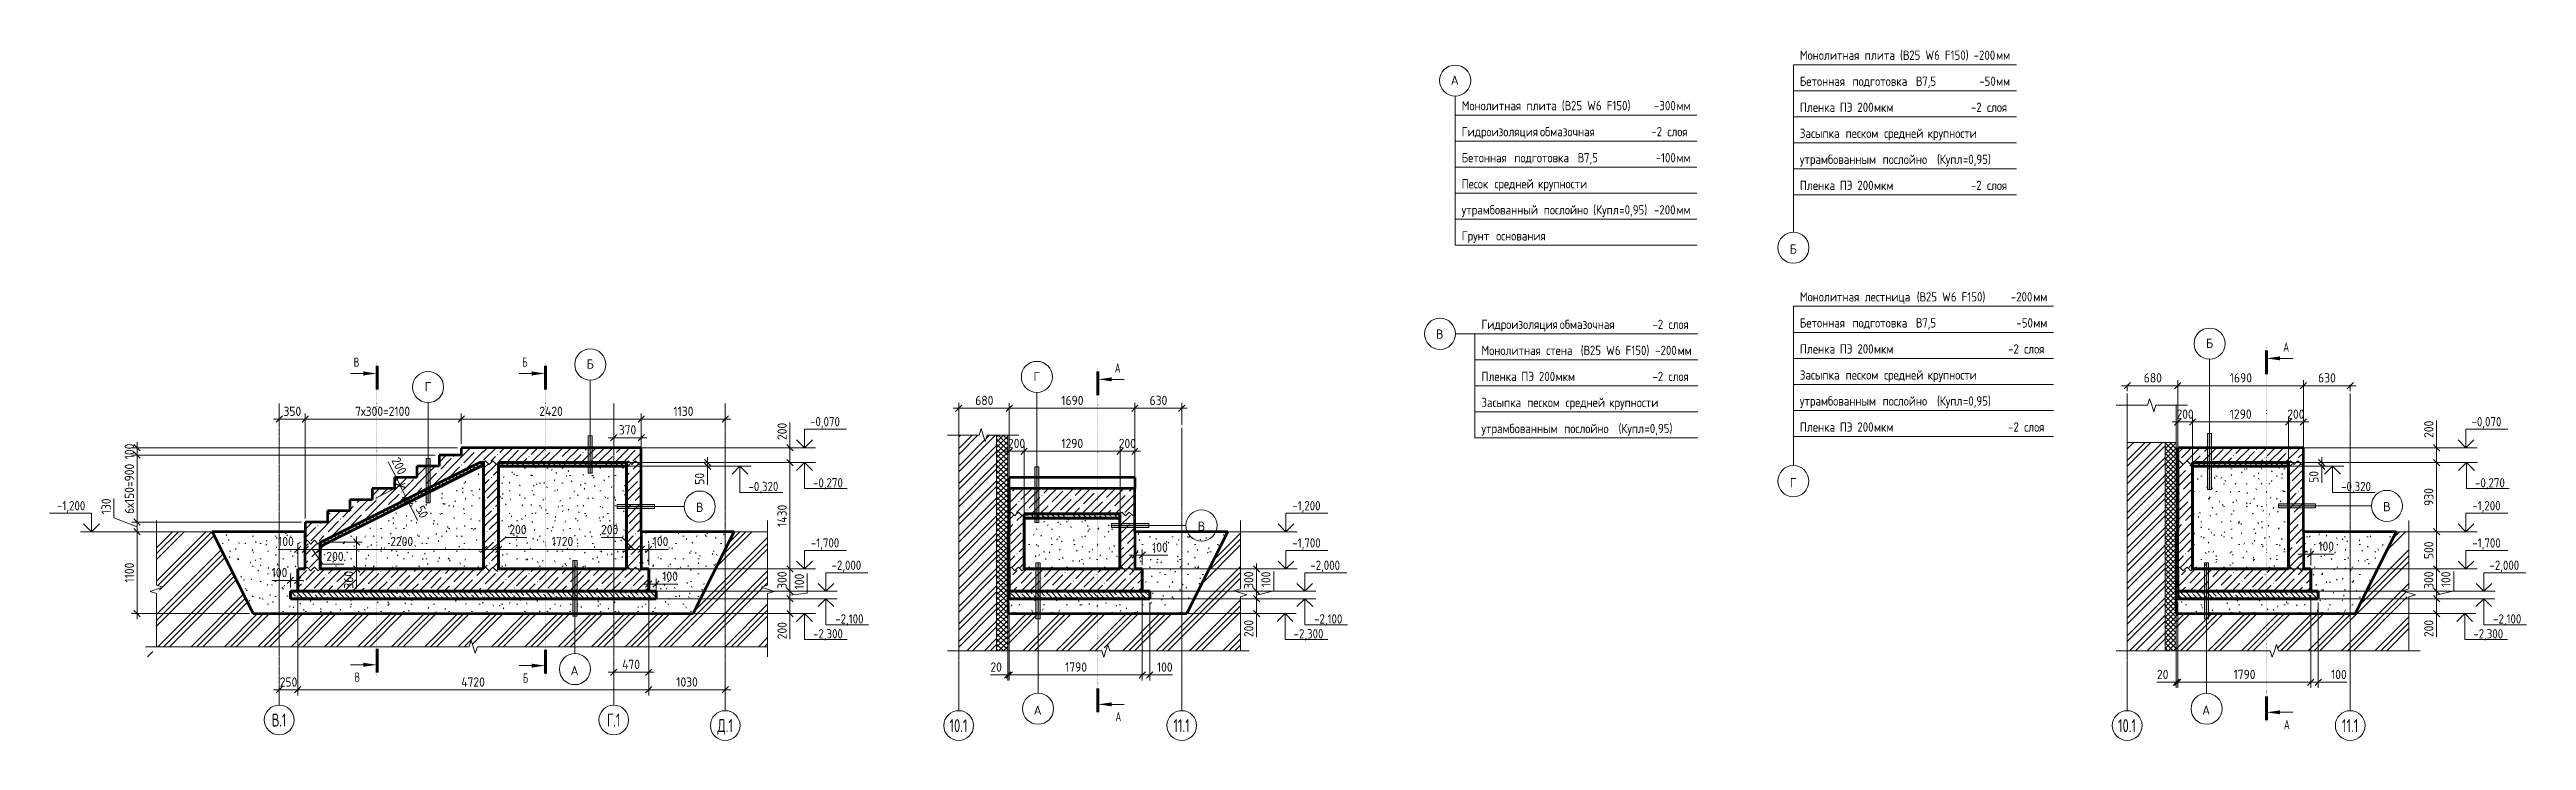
# Model space of a CAD drawing. Header units: millimetres. Extents: x 28039 to 90908, y -4005 to 79300.
# Drawn here: x 57591 to 90908, y -4005 to 5282 of the extents above.
import ezdxf

# ---------------------------------------------------------------- set-up
doc = ezdxf.new("R2010")
doc.units = ezdxf.units.MM
doc.linetypes.add('02 Штрихпунктирная _20 мм_', pattern=[25, 20, -2.5, 0, -2.5])
doc.linetypes.add('04 Пунктир 10мм', pattern=[10, 0, -10])
for name, color, linetype, lineweight in [('AA_Dim', 7, 'Continuous', 9), ('AA_Dim-50', 7, 'Continuous', 9), ('AA_Oformlenie', 7, 'Continuous', 9), ('AA_Razrez', 7, 'Continuous', 9), ('AA_Vinoska', 7, 'Continuous', 9), ('AA_Visotnaya otmetka', 7, 'Continuous', 9), ('AF_Stena', 7, 'Continuous', 9), ('Оси', 7, 'Continuous', 9)]:
    doc.layers.add(name, color=color, linetype=linetype, lineweight=lineweight)
for name, color, linetype, lineweight, true_color in [('AF_Okno', 7, 'Continuous', 20, 0xff9d3c), ('AF_Perekritie', 7, 'Continuous', 60, 0x006a35), ('AF_Perekritie_Грунт', 7, 'Continuous', 60, 0x006a35), ('AF_Perekritie_Опалубка', 7, 'Continuous', 60, 0x006a35), ('AF_Stena_Опалубка', 7, 'Continuous', 20, 0x0063c6), ('KR_Fundament', 7, 'Continuous', 20, 0x804000)]:
    doc.layers.add(name, color=color, linetype=linetype, lineweight=lineweight, true_color=true_color)
doc.styles.add('GOST Common_1', font='GOST_Common.ttf', dxfattribs={"height": 125})
doc.styles.add('ISOCPEUR', font='isocpeur.TTF', dxfattribs={"width": 0.7, "height": 125})
doc.styles.add('ISOCPEUR_1', font='isocpeur.TTF', dxfattribs={"width": 0.9, "height": 125})
doc.styles.add('ISOCPEUR_2', font='isocpeur.TTF', dxfattribs={"width": 0.85, "height": 125})
doc.styles.add('ISOCPEUR_3', font='isocpeur.TTF', dxfattribs={"width": 0.7, "height": 175})
doc.dimstyles.new('00_Точн_3_знака__прозр_', dxfattribs={"dimscale": 304.8, "dimtxt": 125.344371, "dimasz": 0.278871, "dimexe": 0.246063, "dimexo": 0.164042, "dimgap": 0.016404, "dimtad": 1, "dimdec": 3, "dimrnd": 0.001, "dimdsep": 46, "dimtxsty": 'ISOCPEUR_1', "dimblk1": 'OBLIQUE', "dimblk2": 'OBLIQUE', "dimsah": 1, "dimcen": 0.09, "dimdle": 0.246063, "dimazin": 0, "dimtfac": 1, "dimtdec": 4, "dimtix": 1, "dimtmove": 0, "dimatfit": 3, "dimfxl": 1, "dimtvp": 1, "dimtolj": 1, "dimtzin": 0, "dimlwd": 18, "dimlwe": 18, "dimarcsym": 2})
doc.dimstyles.new('00_Точн_3_знака__прозр__1', dxfattribs={"dimscale": 304.8, "dimtxt": 125.344371, "dimasz": 0.278871, "dimexe": 0.246063, "dimexo": 0.164042, "dimgap": 0.016404, "dimtad": 1, "dimdec": 3, "dimrnd": 0.001, "dimdsep": 46, "dimtxsty": 'ISOCPEUR_1', "dimblk1": 'OBLIQUE', "dimblk2": 'OBLIQUE', "dimsah": 1, "dimcen": 0.09, "dimdle": 0.246063, "dimazin": 0, "dimtfac": 1, "dimtdec": 4, "dimtix": 1, "dimtmove": 1, "dimatfit": 3, "dimfxl": 1, "dimtvp": 1, "dimtolj": 1, "dimtzin": 0, "dimlwd": 18, "dimlwe": 18, "dimarcsym": 2})
pattern_1 = [(45, (63365.58, -750), (-112.253, 112.253), []), (45, (63477.84, -750), (-112.253, 112.253), [198.438, -39.688, 1.676, -38.011])]
pattern_2 = [(135, (63365.58, -750), (-70.0036, -70.0036), [99, -16.5, 3.3, -16.5]), (135, (63365.58, -680.04), (-70.0036, -70.0036), [])]
pattern_3 = [(0, (63365.58, -750), (406.4, 101.6), [16.764, -288.036, 16.764, -288.036, -1625.6]), (0, (63365.58, -750), (406.4, 101.6), [-609.6, 16.764, -592.836, 16.764, -288.036, -711.2]), (0, (63365.58, -750), (406.4, 101.6), [-1524, 16.764, -186.436, 16.764, -491.236]), (120, (63517.98, -699.2), (-291.1882, 301.1527), [16.764, -288.036, 16.764, -288.036, -1625.6]), (120, (63517.98, -699.2), (-291.1882, 301.1527), [-609.6, 16.764, -592.836, 16.764, -288.036, -711.2]), (120, (63517.98, -699.2), (-291.1882, 301.1527), [-1524, 16.764, -186.436, 16.764, -491.236]), (240, (63568.78, -496), (-115.2118, -402.7527), [16.764, -288.036, 16.764, -288.036, -1625.6]), (240, (63568.78, -496), (-115.2118, -402.7527), [-609.6, 16.764, -592.836, 16.764, -288.036, -711.2]), (240, (63568.78, -496), (-115.2118, -402.7527), [-1524, 16.764, -186.436, 16.764, -491.236])]
pattern_4 = [(45, (71164.97, -150), (-112.253, 112.253), []), (45, (71277.22, -150), (-112.253, 112.253), [198.438, -39.688, 1.676, -38.011])]
pattern_5 = [(135, (71164.97, -150), (-70.0036, -70.0036), [99, -16.5, 3.3, -16.5]), (135, (71164.97, -80.04), (-70.0036, -70.0036), [])]
pattern_6 = [(0, (71164.97, -150), (406.4, 101.6), [16.764, -288.036, 16.764, -288.036, -1625.6]), (0, (71164.97, -150), (406.4, 101.6), [-609.6, 16.764, -592.836, 16.764, -288.036, -711.2]), (0, (71164.97, -150), (406.4, 101.6), [-1524, 16.764, -186.436, 16.764, -491.236]), (120, (71317.37, -99.2), (-291.1882, 301.1527), [16.764, -288.036, 16.764, -288.036, -1625.6]), (120, (71317.37, -99.2), (-291.1882, 301.1527), [-609.6, 16.764, -592.836, 16.764, -288.036, -711.2]), (120, (71317.37, -99.2), (-291.1882, 301.1527), [-1524, 16.764, -186.436, 16.764, -491.236]), (240, (71368.17, 104), (-115.2118, -402.7527), [16.764, -288.036, 16.764, -288.036, -1625.6]), (240, (71368.17, 104), (-115.2118, -402.7527), [-609.6, 16.764, -592.836, 16.764, -288.036, -711.2]), (240, (71368.17, 104), (-115.2118, -402.7527), [-1524, 16.764, -186.436, 16.764, -491.236])]
pattern_7 = [(45, (88456.68, -150), (-112.253, 112.253), []), (45, (88568.93, -150), (-112.253, 112.253), [198.438, -39.688, 1.676, -38.011])]
pattern_8 = [(135, (88456.68, -150), (-70.0036, -70.0036), [99, -16.5, 3.3, -16.5]), (135, (88456.68, -80.04), (-70.0036, -70.0036), [])]
pattern_9 = [(0, (88456.68, -150), (406.4, 101.6), [16.764, -288.036, 16.764, -288.036, -1625.6]), (0, (88456.68, -150), (406.4, 101.6), [-609.6, 16.764, -592.836, 16.764, -288.036, -711.2]), (0, (88456.68, -150), (406.4, 101.6), [-1524, 16.764, -186.436, 16.764, -491.236]), (120, (88609.08, -99.2), (-291.1882, 301.1527), [16.764, -288.036, 16.764, -288.036, -1625.6]), (120, (88609.08, -99.2), (-291.1882, 301.1527), [-609.6, 16.764, -592.836, 16.764, -288.036, -711.2]), (120, (88609.08, -99.2), (-291.1882, 301.1527), [-1524, 16.764, -186.436, 16.764, -491.236]), (240, (88659.88, 104), (-115.2118, -402.7527), [16.764, -288.036, 16.764, -288.036, -1625.6]), (240, (88659.88, 104), (-115.2118, -402.7527), [-609.6, 16.764, -592.836, 16.764, -288.036, -711.2]), (240, (88659.88, 104), (-115.2118, -402.7527), [-1524, 16.764, -186.436, 16.764, -491.236])]

msp = doc.modelspace()

# ---------------------------------------------------------------- texts
at = {"layer": 'AA_Razrez', "char_height": 125, "attachment_point": 1, "style": 'ISOCPEUR'}
for s, insert, width in [('\\fISOCPEUR|b0|i0|c204|p34|;\\W.7;А', (87636.9191, 1345.7403), 95.400812), ('\\fISOCPEUR|b0|i0|c204|p34|;\\W.7;В', (61682.9851, 1142.4396), 84.177187), ('\\fISOCPEUR|b0|i0|c204|p34|;\\W.7;Б', (63948.951, 1142.4396), 84.177187), ('\\fISOCPEUR|b0|i0|c204|p34|;\\W.7;А', (71918.9831, 1063.8897), 95.400812), ('\\fISOCPEUR|b0|i0|c204|p34|;\\W.7;В', (61692.5722, -3092.0707), 84.177187), ('\\fISOCPEUR|b0|i0|c204|p34|;\\W.7;Б', (63958.5381, -3103.7367), 84.177187), ('\\fISOCPEUR|b0|i0|c204|p34|;\\W.7;А', (71928.5701, -3624.0781), 95.400812), ('\\fISOCPEUR|b0|i0|c204|p34|;\\W.7;А', (87646.5062, -3730.8203), 95.400812)]:
    msp.add_mtext(s, dxfattribs=dict(at, insert=insert, width=width))
at = {"layer": 'AA_Vinoska', "char_height": 125, "attachment_point": 1}
for s, insert, width, style in [('Монолитная', (81134.8467, 5268.9844), 977.858328, 'ISOCPEUR_2'), ('\\fISOCPEUR|b0|i0|c204|p34|;\\W.85; ', (81941.6605, 5268.9844), 78.364953, 'ISOCPEUR_2'), ('плита', (82006.3181, 5268.9844), 494.039922, 'ISOCPEUR_2'), (' (', (82413.9418, 5268.9844), 129.472531, 'ISOCPEUR_2'), ('\\fISOCPEUR|b0|i0|c204|p34|;\\W.85;В', (82520.7673, 5268.9844), 102.215156, 'ISOCPEUR_2'), ('25 W6 F150)', (82605.1033, 5268.9844), 967.636812, 'ISOCPEUR_2'), ('-200', (83471.7139, 5268.9844), 367.974562, 'ISOCPEUR_2'), ('мм', (83775.3233, 5268.9844), 204.430312, 'ISOCPEUR_2'), ('\\fGOST Common|b0|i0|c204|p34|;А', (76439.0533, 4933.2687), 136.286875, 'GOST Common_1'), ('Бетонная', (81134.8467, 4918.9844), 780.242359, 'ISOCPEUR_2'), ('\\fISOCPEUR|b0|i0|c204|p34|;\\W.85; ', (81778.6111, 4918.9844), 78.364953, 'ISOCPEUR_2'), ('подготовка', (81843.2686, 4918.9844), 954.008125, 'ISOCPEUR_2'), ('\\fISOCPEUR|b0|i0|c204|p34|;\\W.85; ', (82630.404, 4918.9844), 78.364953, 'ISOCPEUR_2'), ('\\fISOCPEUR|b0|i0|c204|p34|;\\W.85;В', (82695.0616, 4918.9844), 102.215156, 'ISOCPEUR_2'), ('7,5', (82779.3975, 4918.9844), 228.280516, 'ISOCPEUR_2'), ('-50', (83547.3639, 4918.9844), 275.980922, 'ISOCPEUR_2'), ('мм', (83775.071, 4918.9844), 204.430312, 'ISOCPEUR_2'), ('Монолитная', (76585.646, 4590.4925), 977.858328, 'ISOCPEUR_2'), ('\\fISOCPEUR|b0|i0|c204|p34|;\\W.85; ', (77392.4598, 4590.4925), 78.364953, 'ISOCPEUR_2'), ('плита', (77457.1173, 4590.4925), 494.039922, 'ISOCPEUR_2'), (' (', (77864.741, 4590.4925), 129.472531, 'ISOCPEUR_2'), ('\\fISOCPEUR|b0|i0|c204|p34|;\\W.85;В', (77971.5666, 4590.4925), 102.215156, 'ISOCPEUR_2'), ('25 W6 F150)', (78055.9025, 4590.4925), 967.636812, 'ISOCPEUR_2'), ('-300', (79172.5132, 4590.4925), 367.974562, 'ISOCPEUR_2'), ('мм', (79476.1225, 4590.4925), 204.430312, 'ISOCPEUR_2'), ('Пленка', (81134.8467, 4568.9844), 572.404875, 'ISOCPEUR_2'), ('\\fISOCPEUR|b0|i0|c204|p34|;\\W.85; ', (81607.128, 4568.9844), 78.364953, 'ISOCPEUR_2'), ('ПЭ', (81671.7855, 4568.9844), 204.430312, 'ISOCPEUR_2'), (' 200', (81840.4574, 4568.9844), 354.345875, 'ISOCPEUR_2'), ('мкм', (82132.822, 4568.9844), 296.423953, 'ISOCPEUR_2'), ('-2 ', (83435.1639, 4568.9844), 262.352234, 'ISOCPEUR_2'), ('слоя', (83651.6262, 4568.9844), 354.345875, 'ISOCPEUR_2'), ('Гидроизоляция', (76585.646, 4240.4925), 1199.3245, 'ISOCPEUR_2'), ('\\fISOCPEUR|b0|i0|c204|p34|;\\W.85; ', (77575.1877, 4240.4925), 78.364953, 'ISOCPEUR_2'), ('обмазочная', (77639.8452, 4240.4925), 943.786609, 'ISOCPEUR_2'), ('-2 ', (79135.9632, 4240.4925), 262.352234, 'ISOCPEUR_2'), ('слоя', (79352.4254, 4240.4925), 354.345875, 'ISOCPEUR_2'), ('Засыпка', (81134.8467, 4218.9844), 667.805687, 'ISOCPEUR_2'), ('\\fISOCPEUR|b0|i0|c204|p34|;\\W.85; ', (81685.8415, 4218.9844), 78.364953, 'ISOCPEUR_2'), ('песком', (81750.4991, 4218.9844), 548.554672, 'ISOCPEUR_2'), ('\\fISOCPEUR|b0|i0|c204|p34|;\\W.85; ', (82203.1019, 4218.9844), 78.364953, 'ISOCPEUR_2'), ('средней', (82267.7595, 4218.9844), 630.326797, 'ISOCPEUR_2'), ('\\fISOCPEUR|b0|i0|c204|p34|;\\W.85; ', (82787.8311, 4218.9844), 78.364953, 'ISOCPEUR_2'), ('крупности', (82852.4887, 4218.9844), 838.164281, 'ISOCPEUR_2'), ('Бетонная', (76585.646, 3890.4925), 780.242359, 'ISOCPEUR_2'), ('\\fISOCPEUR|b0|i0|c204|p34|;\\W.85; ', (77229.4103, 3890.4925), 78.364953, 'ISOCPEUR_2'), ('подготовка', (77294.0679, 3890.4925), 954.008125, 'ISOCPEUR_2'), ('\\fISOCPEUR|b0|i0|c204|p34|;\\W.85; ', (78081.2033, 3890.4925), 78.364953, 'ISOCPEUR_2'), ('\\fISOCPEUR|b0|i0|c204|p34|;\\W.85;В', (78145.8608, 3890.4925), 102.215156, 'ISOCPEUR_2'), ('7,5', (78230.1968, 3890.4925), 228.280516, 'ISOCPEUR_2'), ('-100', (79195.0382, 3890.4925), 340.717187, 'ISOCPEUR_2'), ('мм', (79476.158, 3890.4925), 204.430312, 'ISOCPEUR_2'), ('утрамбованным', (81134.8467, 3868.9844), 1270.875109, 'ISOCPEUR_2'), ('\\fISOCPEUR|b0|i0|c204|p34|;\\W.85; ', (82183.4236, 3868.9844), 78.364953, 'ISOCPEUR_2'), ('послойно', (82248.0811, 3868.9844), 722.320437, 'ISOCPEUR_2'), ('  (', (82844.0551, 3868.9844), 207.837484, 'ISOCPEUR_2'), ('Купл', (83015.5381, 3868.9844), 378.196078, 'ISOCPEUR_2'), ('=0,95)', (83327.5811, 3868.9844), 463.375375, 'ISOCPEUR_2'), ('Песок', (76585.646, 3540.4925), 456.561031, 'ISOCPEUR_2'), ('\\fISOCPEUR|b0|i0|c204|p34|;\\W.85; ', (76962.3465, 3540.4925), 78.364953, 'ISOCPEUR_2'), ('средней', (77027.0041, 3540.4925), 630.326797, 'ISOCPEUR_2'), ('\\fISOCPEUR|b0|i0|c204|p34|;\\W.85; ', (77547.0757, 3540.4925), 78.364953, 'ISOCPEUR_2'), ('крупности', (77611.7332, 3540.4925), 838.164281, 'ISOCPEUR_2'), ('Пленка', (81134.8467, 3518.9844), 572.404875, 'ISOCPEUR_2'), ('\\fISOCPEUR|b0|i0|c204|p34|;\\W.85; ', (81607.128, 3518.9844), 78.364953, 'ISOCPEUR_2'), ('ПЭ', (81671.7855, 3518.9844), 204.430312, 'ISOCPEUR_2'), (' 200', (81840.4574, 3518.9844), 354.345875, 'ISOCPEUR_2'), ('мкм', (82132.822, 3518.9844), 296.423953, 'ISOCPEUR_2'), ('-2 ', (83435.1639, 3518.9844), 262.352234, 'ISOCPEUR_2'), ('слоя', (83651.6262, 3518.9844), 354.345875, 'ISOCPEUR_2'), ('утрамбованный', (76585.646, 3190.4925), 1260.653594, 'ISOCPEUR_2'), ('\\fISOCPEUR|b0|i0|c204|p34|;\\W.85; ', (77625.7892, 3190.4925), 78.364953, 'ISOCPEUR_2'), ('послойно', (77690.4468, 3190.4925), 722.320438, 'ISOCPEUR_2'), (' (', (78286.4207, 3190.4925), 129.472531, 'ISOCPEUR_2'), ('Купл', (78393.2462, 3190.4925), 378.196078, 'ISOCPEUR_2'), ('=0,95)', (78705.2892, 3190.4925), 463.375375, 'ISOCPEUR_2'), ('-200', (79172.5132, 3190.4925), 367.974562, 'ISOCPEUR_2'), ('мм', (79476.1225, 3190.4925), 204.430312, 'ISOCPEUR_2'), ('Грунт', (76585.646, 2840.4925), 483.818406, 'ISOCPEUR_2'), ('\\fISOCPEUR|b0|i0|c204|p34|;\\W.85; ', (76984.8361, 2840.4925), 78.364953, 'ISOCPEUR_2'), ('основания', (77049.4936, 2840.4925), 824.535594, 'ISOCPEUR_2'), ('\\fGOST Common|b0|i0|c204|p34|;Б', (80998.1047, 2662.3833), 120.253125, 'GOST Common_1'), ('Монолитная', (81134.8467, 2020.6302), 977.858328, 'ISOCPEUR_2'), ('\\fISOCPEUR|b0|i0|c204|p34|;\\W.85; ', (81941.6605, 2020.6302), 78.364953, 'ISOCPEUR_2'), (' (', (82638.8376, 2020.6302), 129.472531, 'ISOCPEUR_2'), ('\\fISOCPEUR|b0|i0|c204|p34|;\\W.85;В', (82745.6631, 2020.6302), 102.215156, 'ISOCPEUR_2'), ('25 W6 F150)', (82829.9991, 2020.6302), 967.636812, 'ISOCPEUR_2'), ('-200', (83971.7139, 2020.6302), 367.974562, 'ISOCPEUR_2'), ('Бетонная', (81134.8467, 1670.6302), 780.242359, 'ISOCPEUR_2'), ('\\fISOCPEUR|b0|i0|c204|p34|;\\W.85; ', (81778.6111, 1670.6302), 78.364953, 'ISOCPEUR_2'), ('лестница', (82006.3181, 2020.6302), 766.613672, 'ISOCPEUR_2'), ('\\fISOCPEUR|b0|i0|c204|p34|;\\W.85; ', (82630.404, 1670.6302), 78.364953, 'ISOCPEUR_2'), ('\\fISOCPEUR|b0|i0|c204|p34|;\\W.85;В', (82695.0616, 1670.6302), 102.215156, 'ISOCPEUR_2'), ('7,5', (82779.3975, 1670.6302), 228.280516, 'ISOCPEUR_2'), ('-50', (84047.3639, 1670.6302), 275.980922, 'ISOCPEUR_2'), ('мм', (84275.3233, 2020.6302), 204.430312, 'ISOCPEUR_2'), ('\\fGOST Common|b0|i0|c204|p34|;В', (76239.8619, 1519.2759), 124.261562, 'GOST Common_1'), ('Гидроизоляция', (76851.5636, 1650.6302), 1199.3245, 'ISOCPEUR_2'), ('\\fISOCPEUR|b0|i0|c204|p34|;\\W.85; ', (77841.1053, 1650.6302), 78.364953, 'ISOCPEUR_2'), ('обмазочная', (77905.7628, 1650.6302), 943.786609, 'ISOCPEUR_2'), ('-2 ', (79151.8808, 1650.6302), 262.352234, 'ISOCPEUR_2'), ('слоя', (79368.343, 1650.6302), 354.345875, 'ISOCPEUR_2'), ('подготовка', (81843.2686, 1670.6302), 954.008125, 'ISOCPEUR_2'), ('мм', (84275.071, 1670.6302), 204.430312, 'ISOCPEUR_2'), ('\\fGOST Common|b0|i0|c204|p34|;Б', (86596.7751, 1396.7355), 120.253125, 'GOST Common_1'), ('\\fGOST Common|b0|i0|c204|p34|;Б', (64815.0293, 1116.6855), 120.253125, 'GOST Common_1'), ('Монолитная', (76851.5636, 1300.6302), 977.858328, 'ISOCPEUR_2'), ('\\fISOCPEUR|b0|i0|c204|p34|;\\W.85; ', (77658.3774, 1300.6302), 78.364953, 'ISOCPEUR_2'), ('стена', (77723.035, 1300.6302), 480.411234, 'ISOCPEUR_2'), (' (', (78119.4139, 1300.6302), 129.472531, 'ISOCPEUR_2'), ('\\fISOCPEUR|b0|i0|c204|p34|;\\W.85;В', (78226.2394, 1300.6302), 102.215156, 'ISOCPEUR_2'), ('25 W6 F150)', (78310.5753, 1300.6302), 967.636812, 'ISOCPEUR_2'), ('-200', (79188.4308, 1300.6302), 367.974562, 'ISOCPEUR_2'), ('мм', (79492.0402, 1300.6302), 204.430312, 'ISOCPEUR_2'), ('Пленка', (81134.8467, 1320.6302), 572.404875, 'ISOCPEUR_2'), ('\\fISOCPEUR|b0|i0|c204|p34|;\\W.85; ', (81607.128, 1320.6302), 78.364953, 'ISOCPEUR_2'), ('ПЭ', (81671.7855, 1320.6302), 204.430312, 'ISOCPEUR_2'), (' 200', (81840.4574, 1320.6302), 354.345875, 'ISOCPEUR_2'), ('мкм', (82132.822, 1320.6302), 296.423953, 'ISOCPEUR_2'), ('-2 ', (83935.1639, 1320.6302), 262.352234, 'ISOCPEUR_2'), ('слоя', (84151.6262, 1320.6302), 354.345875, 'ISOCPEUR_2'), ('\\fGOST Common|b0|i0|c204|p34|;Г', (62637.0906, 813.7391), 108.227812, 'GOST Common_1'), ('\\fGOST Common|b0|i0|c204|p34|;Г', (70826.367, 949.7305), 108.227812, 'GOST Common_1'), ('Пленка', (76851.5636, 950.6302), 572.404875, 'ISOCPEUR_2'), ('\\fISOCPEUR|b0|i0|c204|p34|;\\W.85; ', (77323.8449, 950.6302), 78.364953, 'ISOCPEUR_2'), ('ПЭ', (77388.5024, 950.6302), 204.430312, 'ISOCPEUR_2'), (' 200', (77557.1743, 950.6302), 354.345875, 'ISOCPEUR_2'), ('мкм', (77849.5389, 950.6302), 296.423953, 'ISOCPEUR_2'), ('-2 ', (79151.8808, 950.6302), 262.352234, 'ISOCPEUR_2'), ('слоя', (79368.343, 950.6302), 354.345875, 'ISOCPEUR_2'), ('Засыпка', (81134.8467, 970.6302), 667.805687, 'ISOCPEUR_2'), ('\\fISOCPEUR|b0|i0|c204|p34|;\\W.85; ', (81685.8415, 970.6302), 78.364953, 'ISOCPEUR_2'), ('песком', (81750.4991, 970.6302), 548.554672, 'ISOCPEUR_2'), ('\\fISOCPEUR|b0|i0|c204|p34|;\\W.85; ', (82203.1019, 970.6302), 78.364953, 'ISOCPEUR_2'), ('средней', (82267.7595, 970.6302), 630.326797, 'ISOCPEUR_2'), ('\\fISOCPEUR|b0|i0|c204|p34|;\\W.85; ', (82787.8311, 970.6302), 78.364953, 'ISOCPEUR_2'), ('крупности', (82852.4887, 970.6302), 838.164281, 'ISOCPEUR_2'), ('Засыпка', (76851.5636, 600.6302), 667.805687, 'ISOCPEUR_2'), ('\\fISOCPEUR|b0|i0|c204|p34|;\\W.85; ', (77402.5584, 600.6302), 78.364953, 'ISOCPEUR_2'), ('песком', (77467.216, 600.6302), 548.554672, 'ISOCPEUR_2'), ('\\fISOCPEUR|b0|i0|c204|p34|;\\W.85; ', (77919.8188, 600.6302), 78.364953, 'ISOCPEUR_2'), ('средней', (77984.4764, 600.6302), 630.326797, 'ISOCPEUR_2'), ('\\fISOCPEUR|b0|i0|c204|p34|;\\W.85; ', (78504.548, 600.6302), 78.364953, 'ISOCPEUR_2'), ('крупности', (78569.2055, 600.6302), 838.164281, 'ISOCPEUR_2'), ('утрамбованным', (81134.8467, 620.6302), 1270.875109, 'ISOCPEUR_2'), ('\\fISOCPEUR|b0|i0|c204|p34|;\\W.85; ', (82183.4236, 620.6302), 78.364953, 'ISOCPEUR_2'), ('послойно', (82248.0811, 620.6302), 722.320437, 'ISOCPEUR_2'), ('  (', (82844.0551, 620.6302), 207.837484, 'ISOCPEUR_2'), ('Купл', (83015.5381, 620.6302), 378.196078, 'ISOCPEUR_2'), ('=0,95)', (83327.5811, 620.6302), 463.375375, 'ISOCPEUR_2'), ('утрамбованным', (76851.5636, 250.6302), 1270.875109, 'ISOCPEUR_2'), ('\\fISOCPEUR|b0|i0|c204|p34|;\\W.85; ', (77900.1404, 250.6302), 78.364953, 'ISOCPEUR_2'), ('послойно', (77964.798, 250.6302), 722.320437, 'ISOCPEUR_2'), ('  (', (78560.772, 250.6302), 207.837484, 'ISOCPEUR_2'), ('Купл', (78732.255, 250.6302), 378.196078, 'ISOCPEUR_2'), ('=0,95)', (79044.298, 250.6302), 463.375375, 'ISOCPEUR_2'), ('Пленка', (81134.8467, 270.6302), 572.404875, 'ISOCPEUR_2'), ('\\fISOCPEUR|b0|i0|c204|p34|;\\W.85; ', (81607.128, 270.6302), 78.364953, 'ISOCPEUR_2'), ('ПЭ', (81671.7855, 270.6302), 204.430312, 'ISOCPEUR_2'), (' 200', (81840.4574, 270.6302), 354.345875, 'ISOCPEUR_2'), ('мкм', (82132.822, 270.6302), 296.423953, 'ISOCPEUR_2'), ('-2 ', (83935.1639, 270.6302), 262.352234, 'ISOCPEUR_2'), ('слоя', (84151.6262, 270.6302), 354.345875, 'ISOCPEUR_2'), ('\\fGOST Common|b0|i0|c204|p34|;Г', (80999.7678, -477.4018), 108.227812, 'GOST Common_1'), ('\\fGOST Common|b0|i0|c204|p34|;В', (66285.8492, -808.326), 124.261562, 'GOST Common_1'), ('\\fGOST Common|b0|i0|c204|p34|;В', (88980.7507, -799.3005), 124.261562, 'GOST Common_1'), ('\\fGOST Common|b0|i0|c204|p34|;В', (73034.0821, -1062.129), 124.261562, 'GOST Common_1'), ('\\fGOST Common|b0|i0|c204|p34|;А', (64599.233, -3002.617), 136.286875, 'GOST Common_1'), ('\\fGOST Common|b0|i0|c204|p34|;А', (70828.3227, -3535.156), 136.286875, 'GOST Common_1'), ('\\fGOST Common|b0|i0|c204|p34|;А', (86546.2587, -3535.156), 136.286875, 'GOST Common_1')]:
    msp.add_mtext(s, dxfattribs=dict(at, insert=insert, width=width, style=style))
at = {"layer": 'AA_Visotnaya otmetka', "color": 92, "true_color": 0x00cc00, "char_height": 125, "attachment_point": 1, "line_spacing_factor": 1.135194, "style": 'ISOCPEUR_2'}
for s, insert, width in [('-0,070', (67820.9086, 342.8398), 479.798668), ('-0,070', (90169.5577, 342.8398), 479.798668), ('-1,200', (57691.7711, -787.1602), 454.22946), ('-1,200', (74307.6079, -787.1602), 454.22946), ('-1,200', (90180.2115, -787.1602), 454.22946), ('-1,700', (67831.5624, -1287.1602), 454.22946), ('-1,700', (74307.6079, -1287.1602), 454.22946), ('-1,700', (90180.2115, -1287.1602), 454.22946), ('-2,000', (68109.3289, -1587.1602), 479.798668), ('-2,000', (74549.5155, -1587.1602), 479.798668), ('-2,000', (90411.0755, -1587.1602), 479.798668)]:
    msp.add_mtext(s, dxfattribs=dict(at, insert=insert, width=width))
at = {"layer": 'AA_Visotnaya otmetka', "char_height": 125, "attachment_point": 1, "line_spacing_factor": 1.135194, "style": 'ISOCPEUR_2'}
for s, insert, width in [('-0,320', (66992.9871, -528.659), 479.798668), ('-0,270', (67860.9086, -478.659), 479.798668), ('-0,320', (88414.7785, -528.659), 479.798668), ('-0,270', (90216.4991, -478.659), 479.798668), ('-2,100', (68159.9827, -2308.659), 454.22946), ('-2,100', (74601.1359, -2308.659), 454.22946), ('-2,100', (90459.0258, -2308.659), 454.22946), ('-2,300', (67860.9086, -2508.659), 479.798668), ('-2,300', (74324.4917, -2508.659), 479.798668), ('-2,300', (90193.3792, -2508.659), 479.798668)]:
    msp.add_mtext(s, dxfattribs=dict(at, insert=insert, width=width))
at = {"layer": 'Оси', "char_height": 175, "attachment_point": 1, "style": 'ISOCPEUR_3'}
for s, insert, width in [('\\fISOCPEUR|b0|i0|c204|p34|;\\W.7;В', (60580.3667, -3643.7583), 120.653969), ('.1', (60679.9161, -3643.7583), 120.653969), ('\\fISOCPEUR|b0|i0|c204|p34|;\\W.7;Г', (65087.3667, -3643.7583), 103.818531), ('.1', (65173.0255, -3643.7583), 120.653969), ('\\fISOCPEUR|b0|i0|c204|p34|;\\W.7;Д', (66574.5917, -3718.5698), 134.6835), ('.1', (66685.7167, -3718.5698), 120.653969), ('10.1', (69695.8609, -3718.5698), 300.231969), ('11.1', (72707.5859, -3718.5698), 272.172906), ('10.1', (85413.7969, -3718.5698), 300.231969), ('11.1', (88425.5219, -3718.5698), 272.172906)]:
    msp.add_mtext(s, dxfattribs=dict(at, insert=insert, width=width))

# ---------------------------------------------------------------- blocks, each defined once
blk = doc.blocks.new('Ktcnybwf - Лестница-3686718-А-А Опл')
at = {"layer": 'AF_Perekritie', "lineweight": 9}
h = blk.add_hatch(dxfattribs=at)
h.set_pattern_fill('FP_4', style=0, pattern_type=2)
h.set_pattern_definition([(45, (-31944.48, -750), (-112.253, 112.253), []), (45, (-31832.23, -750), (-112.253, 112.253), [198.438, -39.688, 1.676, -38.011])])
h.paths.add_polyline_path([(-34080, -1344), (-31933, -270), (-31880, -270), (-31880, -70), (-32180, -70), (-32180, -170), (-32480, -170), (-32480, -320), (-32780, -320), (-32780, -470), (-33080, -470), (-33080, -620), (-33380, -620), (-33380, -770), (-33680, -770), (-33680, -920), (-33980, -920), (-33980, -1070), (-34280, -1070), (-34280, -1320), (-34080, -1320), (-34080, -1340)])
at = {"layer": 'AF_Perekritie'}
for p, q in [((-34080, -1344), (-31933, -270)), ((-32480, -320), (-32780, -320)), ((-32780, -320), (-32780, -470)), ((-32180, -170), (-32480, -170)), ((-32480, -170), (-32480, -320)), ((-31880, -70), (-32180, -70)), ((-32180, -70), (-32180, -170)), ((-31933, -270), (-31880, -270)), ((-33080, -620), (-33380, -620)), ((-33380, -620), (-33380, -770)), ((-32780, -470), (-33080, -470)), ((-33080, -470), (-33080, -620)), ((-33680, -920), (-33980, -920)), ((-33980, -920), (-33980, -1070)), ((-33380, -770), (-33680, -770)), ((-33680, -770), (-33680, -920)), ((-33980, -1070), (-34280, -1070)), ((-34280, -1070), (-34280, -1340)), ((-34080, -1340), (-34080, -1344))]:
    blk.add_line(p, q, dxfattribs=at)
blk = doc.blocks.new('011_ЛинияОбрыва _ЭлУзла_Линия_ - Тип 1-3689518-А-А Опл')
at = {"layer": 'AA_Oformlenie'}
for p, q in [((-36280, -1200), (-36280, -1918)), ((-36280, -2029), (-36280, -2745))]:
    blk.add_line(p, q, dxfattribs=at)
blk = doc.blocks.new('011_ЛинияОбрыва _ЭлУзла_Линия_ - Тип 1-3711633-А-А Опл')
at = {"layer": 'AA_Oformlenie'}
for p, q in [((-36280, -2745), (-32075, -2745)), ((-31964, -2745), (-28060, -2745))]:
    blk.add_line(p, q, dxfattribs=at)
blk = doc.blocks.new('011_ЛинияОбрыва _ЭлУзла_Линия_ - Тип 1-3689468-А-А Опл')
at = {"layer": 'AA_Oformlenie'}
for p, q in [((-28060, -1200), (-28060, -1918)), ((-28060, -2029), (-28060, -2745))]:
    blk.add_line(p, q, dxfattribs=at)
blk = doc.blocks.new('Последовательность узлов - 3мм масшт50 маскировка-904230-А-А Опл')
at = {"layer": 'AA_Oformlenie'}
for p, q in [((-34280, -1700), (-34255, -1675)), ((-34205, -1725), (-34255, -1675)), ((-34180, -1700), (-34205, -1725)), ((-34180, -1700), (-34155, -1675)), ((-34105, -1725), (-34155, -1675)), ((-34080, -1700), (-34105, -1725))]:
    blk.add_line(p, q, dxfattribs=at)
blk = doc.blocks.new('Ktcnybwf - Лестница-3686718-В-В Опл')
at = {"layer": 'AF_Perekritie', "lineweight": 9}
h = blk.add_hatch(dxfattribs=at)
h.set_pattern_fill('FP_10', style=0, pattern_type=2)
h.set_pattern_definition([(45, (77000.14, -150), (-112.253, 112.253), []), (45, (77112.4, -150), (-112.253, 112.253), [198.438, -39.688, 1.676, -38.011])])
h.paths.add_polyline_path([(76535, -961), (77825, -961), (77825, -940), (78025, -940), (78025, -620), (76335, -620), (76335, -940), (76535, -940)])
at = {"layer": 'AF_Perekritie'}
for p, q in [((76335, -620), (76335, -470)), ((78025, -470), (76335, -470)), ((76335, -620), (76335, -961)), ((78025, -620), (76335, -620)), ((78025, -620), (76335, -620)), ((78025, -470), (78025, -620)), ((78025, -961), (78025, -620)), ((76535, -961), (77825, -961))]:
    blk.add_line(p, q, dxfattribs=at)
blk = doc.blocks.new('011_ЛинияОбрыва _ЭлУзла_Линия_ - Тип 1-3697662-В-В Опл')
at = {"layer": 'AA_Oformlenie'}
for p, q in [((79445, -1200), (79445, -1965)), ((79445, -2076), (79445, -2800))]:
    blk.add_line(p, q, dxfattribs=at)
blk = doc.blocks.new('011_ЛинияОбрыва _ЭлУзла_Линия_ - Тип 1-3697484-В-В Опл')
at = {"layer": 'AA_Oformlenie'}
for p, q in [((77579, -2800), (75655, -2800)), ((79561, -2800), (77690, -2800))]:
    blk.add_line(p, q, dxfattribs=at)
blk = doc.blocks.new('011_ЛинияОбрыва _ЭлУзла_Линия_ - Тип 1-3696786-В-В Опл')
at = {"layer": 'AA_Oformlenie'}
for p, q in [((75929, 100), (75655, 100)), ((76315, 100), (76040, 100))]:
    blk.add_line(p, q, dxfattribs=at)
blk = doc.blocks.new('Последовательность узлов - 3мм масшт50 маскировка-904230-В-В Опл')
at = {"layer": 'AA_Oformlenie'}
for p, q in [((77825, -1700), (77850, -1675)), ((77900, -1725), (77850, -1675)), ((77925, -1700), (77900, -1725)), ((77925, -1700), (77950, -1675)), ((78000, -1725), (77950, -1675)), ((78025, -1700), (78000, -1725))]:
    blk.add_line(p, q, dxfattribs=at)
blk = doc.blocks.new('231_Отверстие прямоугольное _Окно_Стена_ - Проем сущ_-3702003-Б-Б Опл')
at = {"layer": 'AF_Okno', "color": 7, "lineweight": 9}
blk.add_line((75655, 0), (75655, 500), dxfattribs=at)
blk = doc.blocks.new('011_ЛинияОбрыва _ЭлУзла_Линия_ - Тип 1-3697662-Б-Б Опл')
at = {"layer": 'AA_Oformlenie'}
for p, q in [((79445, -1200), (79445, -1965)), ((79445, -2076), (79445, -2800))]:
    blk.add_line(p, q, dxfattribs=at)
blk = doc.blocks.new('011_ЛинияОбрыва _ЭлУзла_Линия_ - Тип 1-3697484-Б-Б Опл')
at = {"layer": 'AA_Oformlenie'}
for p, q in [((77579, -2800), (75655, -2800)), ((79595, -2800), (77690, -2800))]:
    blk.add_line(p, q, dxfattribs=at)
blk = doc.blocks.new('011_ЛинияОбрыва _ЭлУзла_Линия_ - Тип 1-3699179-Б-Б Опл')
at = {"layer": 'AA_Oformlenie'}
for p, q in [((75929, 500), (75655, 500)), ((76315, 500), (76040, 500))]:
    blk.add_line(p, q, dxfattribs=at)
blk = doc.blocks.new('Последовательность узлов - 3мм масшт50 маскировка-904230-Б-Б Опл')
at = {"layer": 'AA_Oformlenie'}
for p, q in [((76335, -270), (76360, -245)), ((76360, -245), (76410, -295)), ((76435, -270), (76410, -295)), ((76435, -270), (76460, -245)), ((76460, -245), (76510, -295)), ((76535, -270), (76510, -295))]:
    blk.add_line(p, q, dxfattribs=at)
blk = doc.blocks.new('Разрез - Номер узла_ сзади-394133-А-А Опл')
at = {"layer": 'AA_Razrez'}
for points in [[(-33491, -2963), (-33491, -3013), (-33315, -2988)], [(-33294, -2772), (-33334, -2772), (-33334, -3095), (-33294, -3095)]]:
    blk.add_hatch(color=256, dxfattribs=at).paths.add_polyline_path(points)
for p, q in [((-33465, -2988), (-33669, -2988)), ((-33491, -3013), (-33491, -2963))]:
    blk.add_line(p, q, dxfattribs=at)
blk = doc.blocks.new('Разрез - Номер узла_ спереди-394134-А-А Опл')
at = {"layer": 'AA_Razrez'}
for points in [[(-33294, 711), (-33334, 711), (-33334, 1034), (-33294, 1034)], [(-33491, 903), (-33491, 953), (-33315, 928)]]:
    blk.add_hatch(color=256, dxfattribs=at).paths.add_polyline_path(points)
for p, q in [((-33465, 928), (-33669, 928)), ((-33491, 953), (-33491, 903))]:
    blk.add_line(p, q, dxfattribs=at)
blk = doc.blocks.new('Высотные отметки - Стрелка вверх-400292-А-А Опл')
at = {"layer": 'AA_Vinoska'}
for p, q in [((-37154, -950), (-37719, -950)), ((-37154, -1200), (-37154, -950)), ((-37004, -1200), (-37304, -1200)), ((-37154, -1200), (-37260, -1094)), ((-37154, -1200), (-37048, -1094))]:
    blk.add_line(p, q, dxfattribs=at)
blk = doc.blocks.new('Высотные отметки - Стрелка вниз высокая-400290-А-А Опл')
at = {"layer": 'AA_Vinoska'}
for p, q in [((-27426, -2100), (-27126, -2100)), ((-27276, -2100), (-27382, -2206)), ((-27276, -2100), (-27276, -2450)), ((-27276, -2100), (-27170, -2206)), ((-27276, -2450), (-26701, -2450))]:
    blk.add_line(p, q, dxfattribs=at)
blk = doc.blocks.new('DIMBLOCK32-А-А Опл')
at = {"layer": 'AA_Dim-50', "color": 30, "lineweight": 18, "true_color": 0xff8000, "transparency": 16777216}
for p, q in [((65800, -2100), (67624, -2100)), ((67549, -2100), (65800, -2100)), ((66300, -2300), (67624, -2300)), ((67549, -2300), (66300, -2300)), ((67549, -2375), (67549, -2100)), ((67549, -2361), (67549, -2200)), ((67549, -2645), (67549, -2361))]:
    blk.add_line(p, q, dxfattribs=at)
at = {"layer": 'AA_Dim-50', "color": 30, "lineweight": 30, "true_color": 0xff8000, "transparency": 16777216}
for p, q in [((67549, -2100), (67507, -2057)), ((67549, -2300), (67507, -2257)), ((67549, -2100), (67592, -2142)), ((67549, -2300), (67592, -2342))]:
    blk.add_line(p, q, dxfattribs=at)
at = {"layer": 'AA_Dim-50', "color": 0, "lineweight": 18, "transparency": 16777216, "insert": (67382, -2645), "char_height": 125, "width": 280.96, "attachment_point": 1, "rotation": 90, "line_spacing_factor": 1.135194, "style": 'ISOCPEUR_1'}
blk.add_mtext('200', dxfattribs=at)
blk = doc.blocks.new('_Oblique')
at = {"color": 0, "linetype": 'ByBlock', "lineweight": -2}
blk.add_line((-0.5, -0.5), (0.5, 0.5), dxfattribs=at)
blk = doc.blocks.new('DIMBLOCK33-А-А Опл')
at = {"layer": 'AA_Dim-50', "color": 30, "lineweight": 30, "true_color": 0xff8000, "transparency": 16777216}
for p, q in [((67549, -2000), (67507, -1957)), ((67549, -2100), (67507, -2057)), ((67549, -2000), (67592, -2042)), ((67549, -2100), (67592, -2142))]:
    blk.add_line(p, q, dxfattribs=at)
at = {"layer": 'AA_Dim-50', "color": 30, "lineweight": 18, "true_color": 0xff8000, "transparency": 16777216}
for p, q in [((67782, -1763), (67782, -2024)), ((65800, -2000), (67624, -2000)), ((67549, -2000), (65800, -2000)), ((65800, -2100), (67624, -2100)), ((67549, -2100), (65800, -2100)), ((67549, -2100), (67549, -2000)), ((67782, -2024), (67549, -2050))]:
    blk.add_line(p, q, dxfattribs=at)
at = {"layer": 'AA_Dim-50', "color": 0, "lineweight": 18, "transparency": 16777216, "insert": (67614, -1974), "char_height": 125, "width": 252.58, "attachment_point": 1, "rotation": 90, "line_spacing_factor": 1.135194, "style": 'ISOCPEUR_1'}
blk.add_mtext('100', dxfattribs=at)
blk = doc.blocks.new('DIMBLOCK34-А-А Опл')
at = {"layer": 'AA_Dim-50', "color": 30, "lineweight": 30, "true_color": 0xff8000, "transparency": 16777216}
for p, q in [((67549, -1700), (67507, -1657)), ((67549, -2000), (67507, -1957)), ((67549, -1700), (67592, -1742)), ((67549, -2000), (67592, -2042))]:
    blk.add_line(p, q, dxfattribs=at)
at = {"layer": 'AA_Dim-50', "color": 30, "lineweight": 18, "true_color": 0xff8000, "transparency": 16777216}
for p, q in [((65400, -1700), (67624, -1700)), ((67549, -1700), (65400, -1700)), ((67549, -2000), (67549, -1700)), ((65800, -2000), (67624, -2000)), ((67549, -2000), (65800, -2000))]:
    blk.add_line(p, q, dxfattribs=at)
at = {"layer": 'AA_Dim-50', "color": 0, "lineweight": 18, "transparency": 16777216, "insert": (67382, -1967), "char_height": 125, "width": 280.96, "attachment_point": 1, "rotation": 90, "line_spacing_factor": 1.135194, "style": 'ISOCPEUR_1'}
blk.add_mtext('300', dxfattribs=at)
blk = doc.blocks.new('DIMBLOCK35-А-А Опл')
at = {"layer": 'AA_Dim-50', "color": 30, "lineweight": 18, "true_color": 0xff8000, "transparency": 16777216}
for p, q in [((65400, -270), (67624, -270)), ((67549, -270), (65400, -270)), ((67549, -1700), (67549, -270)), ((65400, -1700), (67624, -1700)), ((67549, -1700), (65400, -1700))]:
    blk.add_line(p, q, dxfattribs=at)
at = {"layer": 'AA_Dim-50', "color": 30, "lineweight": 30, "true_color": 0xff8000, "transparency": 16777216}
for p, q in [((67549, -270), (67507, -227)), ((67549, -270), (67592, -312)), ((67549, -1700), (67507, -1657)), ((67549, -1700), (67592, -1742))]:
    blk.add_line(p, q, dxfattribs=at)
at = {"layer": 'AA_Dim-50', "color": 0, "lineweight": 18, "transparency": 16777216, "insert": (67382, -1134), "char_height": 125, "width": 357.59, "attachment_point": 1, "rotation": 90, "line_spacing_factor": 1.135194, "style": 'ISOCPEUR_1'}
blk.add_mtext('1430', dxfattribs=at)
blk = doc.blocks.new('DIMBLOCK36-А-А Опл')
at = {"layer": 'AA_Dim-50', "color": 30, "lineweight": 18, "true_color": 0xff8000, "transparency": 16777216}
for p, q in [((67549, 268), (67549, -16)), ((67549, -270), (67549, 5)), ((65400, -270), (67624, -270)), ((67549, -270), (65400, -270)), ((65600, -70), (67624, -70)), ((67549, -70), (65600, -70)), ((67549, -16), (67549, -170))]:
    blk.add_line(p, q, dxfattribs=at)
at = {"layer": 'AA_Dim-50', "color": 30, "lineweight": 30, "true_color": 0xff8000, "transparency": 16777216}
for p, q in [((67549, -70), (67507, -27)), ((67549, -270), (67507, -227)), ((67549, -70), (67592, -112)), ((67549, -270), (67592, -312))]:
    blk.add_line(p, q, dxfattribs=at)
at = {"layer": 'AA_Dim-50', "color": 0, "lineweight": 18, "transparency": 16777216, "insert": (67382, 34), "char_height": 125, "width": 280.96, "attachment_point": 1, "rotation": 90, "line_spacing_factor": 1.135194, "style": 'ISOCPEUR_1'}
blk.add_mtext('200', dxfattribs=at)
blk = doc.blocks.new('DIMBLOCK37-А-А Опл')
at = {"layer": 'AA_Dim-50', "color": 30, "lineweight": 18, "true_color": 0xff8000, "transparency": 16777216}
for p, q in [((60930, -2050), (60930, -3400)), ((60930, -3325), (60930, -2050)), ((60605, -3325), (60930, -3325)), ((60680, -3315), (60680, -3400)), ((60680, -3325), (60680, -3315))]:
    blk.add_line(p, q, dxfattribs=at)
at = {"layer": 'AA_Dim-50', "color": 30, "lineweight": 30, "true_color": 0xff8000, "transparency": 16777216}
for p, q in [((60680, -3325), (60638, -3367)), ((60680, -3325), (60723, -3282)), ((60930, -3325), (60888, -3367)), ((60930, -3325), (60973, -3282))]:
    blk.add_line(p, q, dxfattribs=at)
at = {"layer": 'AA_Dim-50', "color": 0, "lineweight": 18, "transparency": 16777216, "insert": (60688, -3157), "char_height": 125, "width": 280.96, "attachment_point": 1, "line_spacing_factor": 1.135194, "style": 'ISOCPEUR_1'}
blk.add_mtext('250', dxfattribs=at)
blk = doc.blocks.new('DIMBLOCK38-А-А Опл')
at = {"layer": 'AA_Dim-50', "color": 30, "lineweight": 18, "true_color": 0xff8000, "transparency": 16777216}
for p, q in [((60930, -2050), (60930, -3400)), ((60930, -3325), (60930, -2050)), ((65650, -2050), (65650, -3400)), ((65650, -3325), (65650, -2050)), ((60930, -3325), (65650, -3325))]:
    blk.add_line(p, q, dxfattribs=at)
at = {"layer": 'AA_Dim-50', "color": 30, "lineweight": 30, "true_color": 0xff8000, "transparency": 16777216}
for p, q in [((60930, -3325), (60888, -3367)), ((60930, -3325), (60973, -3282)), ((65650, -3325), (65608, -3367)), ((65650, -3325), (65693, -3282))]:
    blk.add_line(p, q, dxfattribs=at)
at = {"layer": 'AA_Dim-50', "color": 0, "lineweight": 18, "transparency": 16777216, "insert": (63129, -3157), "char_height": 125, "width": 385.97, "attachment_point": 1, "line_spacing_factor": 1.135194, "style": 'ISOCPEUR_1'}
blk.add_mtext('4720', dxfattribs=at)
blk = doc.blocks.new('DIMBLOCK39-А-А Опл')
at = {"layer": 'AA_Dim-50', "color": 30, "lineweight": 18, "true_color": 0xff8000, "transparency": 16777216}
for p, q in [((65650, -2050), (65650, -3400)), ((65650, -3325), (65650, -2050)), ((65650, -3325), (66755, -3325)), ((66680, -3315), (66680, -3400)), ((66680, -3325), (66680, -3315))]:
    blk.add_line(p, q, dxfattribs=at)
at = {"layer": 'AA_Dim-50', "color": 30, "lineweight": 30, "true_color": 0xff8000, "transparency": 16777216}
for p, q in [((65650, -3325), (65608, -3367)), ((65650, -3325), (65693, -3282)), ((66680, -3325), (66638, -3367)), ((66680, -3325), (66723, -3282))]:
    blk.add_line(p, q, dxfattribs=at)
at = {"layer": 'AA_Dim-50', "color": 0, "lineweight": 18, "transparency": 16777216, "insert": (66021, -3157), "char_height": 125, "width": 346.23, "attachment_point": 1, "line_spacing_factor": 1.135194, "style": 'ISOCPEUR_1'}
blk.add_mtext('1030', dxfattribs=at)
blk = doc.blocks.new('DIMBLOCK40-А-А Опл')
at = {"layer": 'AA_Dim-50', "color": 30, "lineweight": 30, "true_color": 0xff8000, "transparency": 16777216}
for p, q in [((58770, -1200), (58727, -1157)), ((58770, -1200), (58812, -1242)), ((58770, -2300), (58727, -2257)), ((58770, -2300), (58812, -2342))]:
    blk.add_line(p, q, dxfattribs=at)
at = {"layer": 'AA_Dim-50', "color": 30, "lineweight": 18, "true_color": 0xff8000, "transparency": 16777216}
for p, q in [((58760, -1200), (58845, -1200)), ((58770, -2375), (58770, -1125)), ((58770, -1200), (58810, -1200)), ((60280, -2300), (58695, -2300)), ((58770, -2300), (60280, -2300))]:
    blk.add_line(p, q, dxfattribs=at)
at = {"layer": 'AA_Dim-50', "color": 0, "lineweight": 18, "transparency": 16777216, "insert": (58602, -1882), "char_height": 125, "width": 317.85, "attachment_point": 1, "rotation": 90, "line_spacing_factor": 1.135194, "style": 'ISOCPEUR_1'}
blk.add_mtext('1100', dxfattribs=at)
blk = doc.blocks.new('DIMBLOCK41-А-А Опл')
at = {"layer": 'AA_Dim-50', "color": 30, "lineweight": 18, "true_color": 0xff8000, "transparency": 16777216}
for p, q in [((58458, -754), (58458, -1014)), ((58458, -1014), (58770, -1135)), ((58770, -1070), (58695, -1070)), ((58770, -1275), (58770, -1070)), ((58770, -1070), (60980, -1070)), ((58770, -1200), (58845, -1200)), ((58770, -1200), (58810, -1200))]:
    blk.add_line(p, q, dxfattribs=at)
at = {"layer": 'AA_Dim-50', "color": 30, "lineweight": 30, "true_color": 0xff8000, "transparency": 16777216}
for p, q in [((58770, -1070), (58727, -1027)), ((58770, -1200), (58727, -1157)), ((58770, -1070), (58812, -1112)), ((58770, -1200), (58812, -1242))]:
    blk.add_line(p, q, dxfattribs=at)
at = {"layer": 'AA_Dim-50', "color": 0, "lineweight": 18, "transparency": 16777216, "insert": (58290, -964), "char_height": 125, "width": 252.58, "attachment_point": 1, "rotation": 90, "line_spacing_factor": 1.135194, "style": 'ISOCPEUR_1'}
blk.add_mtext('130', dxfattribs=at)
blk = doc.blocks.new('_None')
blk = doc.blocks.new('DIMBLOCK42-А-А Опл')
at = {"layer": 'AA_Dim-50', "color": 30, "lineweight": 18, "true_color": 0xff8000, "transparency": 16777216}
for p, q in [((58770, -70), (58695, -70)), ((58770, -170), (58695, -170)), ((58770, -70), (63080, -70)), ((58770, -1070), (58770, -170)), ((58770, -170), (62780, -170)), ((58770, -1070), (58695, -1070)), ((58770, -1070), (60980, -1070))]:
    blk.add_line(p, q, dxfattribs=at)
at = {"layer": 'AA_Dim-50', "color": 30, "lineweight": 30, "true_color": 0xff8000, "transparency": 16777216}
for p, q in [((58770, -70), (58727, -27)), ((58770, -170), (58727, -127)), ((58770, -70), (58812, -112)), ((58770, -170), (58812, -212)), ((58770, -1070), (58727, -1027)), ((58770, -1070), (58812, -1112))]:
    blk.add_line(p, q, dxfattribs=at)
at = {"layer": 'AA_Dim-50', "color": 0, "lineweight": 18, "transparency": 16777216, "insert": (58602, -959), "char_height": 125, "width": 814.5, "attachment_point": 1, "rotation": 90, "line_spacing_factor": 1.135194, "style": 'ISOCPEUR_1'}
blk.add_mtext('6х150=900', dxfattribs=at)
blk = doc.blocks.new('DIMBLOCK43-А-А Опл')
at = {"layer": 'AA_Dim-50', "color": 30, "lineweight": 18, "true_color": 0xff8000, "transparency": 16777216}
for p, q in [((58770, -170), (58770, 5)), ((58770, -70), (58695, -70)), ((58770, -170), (58695, -170)), ((58770, -70), (63080, -70)), ((58770, -170), (62780, -170))]:
    blk.add_line(p, q, dxfattribs=at)
at = {"layer": 'AA_Dim-50', "color": 30, "lineweight": 30, "true_color": 0xff8000, "transparency": 16777216}
for p, q in [((58770, -70), (58727, -27)), ((58770, -170), (58727, -127)), ((58770, -70), (58812, -112)), ((58770, -170), (58812, -212))]:
    blk.add_line(p, q, dxfattribs=at)
at = {"layer": 'AA_Dim-50', "color": 0, "lineweight": 18, "transparency": 16777216, "insert": (58602, -225), "char_height": 125, "width": 252.58, "attachment_point": 1, "rotation": 90, "line_spacing_factor": 1.135194, "style": 'ISOCPEUR_1'}
blk.add_mtext('100', dxfattribs=at)
blk = doc.blocks.new('DIMBLOCK44-А-А Опл')
at = {"layer": 'AA_Dim-50', "color": 30, "lineweight": 18, "true_color": 0xff8000, "transparency": 16777216}
for p, q in [((60579, -1854), (60839, -1854)), ((60755, -1854), (61005, -1854)), ((60830, -1950), (60830, -1779)), ((60830, -1854), (60830, -1950)), ((60839, -1854), (60880, -1854)), ((60930, -1844), (60930, -1929)), ((60930, -1854), (60930, -1844))]:
    blk.add_line(p, q, dxfattribs=at)
at = {"layer": 'AA_Dim-50', "color": 30, "lineweight": 30, "true_color": 0xff8000, "transparency": 16777216}
for p, q in [((60830, -1854), (60788, -1896)), ((60830, -1854), (60873, -1811)), ((60930, -1854), (60888, -1896)), ((60930, -1854), (60973, -1811))]:
    blk.add_line(p, q, dxfattribs=at)
at = {"layer": 'AA_Dim-50', "color": 0, "lineweight": 18, "transparency": 16777216, "insert": (60579, -1686), "char_height": 125, "width": 252.58, "attachment_point": 1, "line_spacing_factor": 1.135194, "style": 'ISOCPEUR_1'}
blk.add_mtext('100', dxfattribs=at)
blk = doc.blocks.new('DIMBLOCK45-А-А Опл')
at = {"layer": 'AA_Dim-50', "color": 30, "lineweight": 18, "true_color": 0xff8000, "transparency": 16777216}
for p, q in [((65825, -1903), (65575, -1903)), ((65650, -1913), (65650, -1828)), ((65650, -1903), (65650, -1913)), ((65783, -1903), (65700, -1903)), ((65750, -2004), (65750, -1828)), ((65750, -1903), (65750, -2004)), ((66044, -1903), (65783, -1903))]:
    blk.add_line(p, q, dxfattribs=at)
at = {"layer": 'AA_Dim-50', "color": 30, "lineweight": 30, "true_color": 0xff8000, "transparency": 16777216}
for p, q in [((65650, -1903), (65608, -1945)), ((65650, -1903), (65693, -1860)), ((65750, -1903), (65708, -1945)), ((65750, -1903), (65793, -1860))]:
    blk.add_line(p, q, dxfattribs=at)
at = {"layer": 'AA_Dim-50', "color": 0, "lineweight": 18, "transparency": 16777216, "insert": (65833, -1735), "char_height": 125, "width": 252.58, "attachment_point": 1, "line_spacing_factor": 1.135194, "style": 'ISOCPEUR_1'}
blk.add_mtext('100', dxfattribs=at)
blk = doc.blocks.new('DIMBLOCK46-А-А Опл')
at = {"layer": 'AA_Dim-50', "color": 30, "lineweight": 30, "true_color": 0xff8000, "transparency": 16777216}
for p, q in [((60680, 314), (60723, 357)), ((61030, 314), (61073, 357)), ((60680, 314), (60638, 272)), ((61030, 314), (60988, 272))]:
    blk.add_line(p, q, dxfattribs=at)
at = {"layer": 'AA_Dim-50', "color": 30, "lineweight": 18, "true_color": 0xff8000, "transparency": 16777216}
for p, q in [((61030, 314), (61030, 389)), ((60605, 314), (61030, 314)), ((60680, 314), (60680, 324)), ((60680, 314), (60680, 239)), ((61030, 314), (61030, -1020))]:
    blk.add_line(p, q, dxfattribs=at)
at = {"layer": 'AA_Dim-50', "color": 0, "lineweight": 18, "transparency": 16777216, "insert": (60738, 482), "char_height": 125, "width": 280.96, "attachment_point": 1, "line_spacing_factor": 1.135194, "style": 'ISOCPEUR_1'}
blk.add_mtext('350', dxfattribs=at)
blk = doc.blocks.new('DIMBLOCK47-А-А Опл')
at = {"layer": 'AA_Dim-50', "color": 30, "lineweight": 18, "true_color": 0xff8000, "transparency": 16777216}
for p, q in [((61030, 314), (61030, 389)), ((63130, 314), (63130, 389)), ((65550, 314), (65550, 389)), ((61030, 314), (63130, 314)), ((61030, 314), (61030, -1020)), ((63130, 314), (63130, -20)), ((65550, 314), (65550, -220))]:
    blk.add_line(p, q, dxfattribs=at)
at = {"layer": 'AA_Dim-50', "color": 30, "lineweight": 30, "true_color": 0xff8000, "transparency": 16777216}
for p, q in [((61030, 314), (61073, 357)), ((63130, 314), (63173, 357)), ((65550, 314), (65593, 357)), ((61030, 314), (60988, 272)), ((63130, 314), (63088, 272)), ((65550, 314), (65508, 272))]:
    blk.add_line(p, q, dxfattribs=at)
at = {"layer": 'AA_Dim-50', "color": 0, "lineweight": 18, "transparency": 16777216, "insert": (61702, 482), "char_height": 125, "width": 908.16, "attachment_point": 1, "line_spacing_factor": 1.135194, "style": 'ISOCPEUR_1'}
blk.add_mtext('7х300=2100', dxfattribs=at)
blk = doc.blocks.new('DIMBLOCK48-А-А Опл')
at = {"layer": 'AA_Dim-50', "color": 30, "lineweight": 18, "true_color": 0xff8000, "transparency": 16777216}
for p, q in [((63130, 314), (63130, 389)), ((65550, 314), (65550, 389)), ((63130, 314), (65550, 314)), ((63130, 314), (63130, -20)), ((65550, 314), (65550, -220)), ((66680, 314), (66680, 324)), ((66680, 314), (66680, 239))]:
    blk.add_line(p, q, dxfattribs=at)
at = {"layer": 'AA_Dim-50', "color": 30, "lineweight": 30, "true_color": 0xff8000, "transparency": 16777216}
for p, q in [((63130, 314), (63173, 357)), ((65550, 314), (65593, 357)), ((66680, 314), (66723, 357)), ((63130, 314), (63088, 272)), ((65550, 314), (65508, 272)), ((66680, 314), (66638, 272))]:
    blk.add_line(p, q, dxfattribs=at)
at = {"layer": 'AA_Dim-50', "color": 0, "lineweight": 18, "transparency": 16777216, "insert": (64179, 482), "char_height": 125, "width": 385.97, "attachment_point": 1, "line_spacing_factor": 1.135194, "style": 'ISOCPEUR_1'}
blk.add_mtext('2420', dxfattribs=at)
blk = doc.blocks.new('DIMBLOCK49-А-А Опл')
at = {"layer": 'AA_Dim-50', "color": 30, "lineweight": 18, "true_color": 0xff8000, "transparency": 16777216}
for p, q in [((65550, 314), (65550, 389)), ((65550, 314), (66755, 314)), ((65550, 314), (65550, -220)), ((66680, 314), (66680, 324)), ((66680, 314), (66680, 239))]:
    blk.add_line(p, q, dxfattribs=at)
at = {"layer": 'AA_Dim-50', "color": 30, "lineweight": 30, "true_color": 0xff8000, "transparency": 16777216}
for p, q in [((65550, 314), (65593, 357)), ((66680, 314), (66723, 357)), ((65550, 314), (65508, 272)), ((66680, 314), (66638, 272))]:
    blk.add_line(p, q, dxfattribs=at)
at = {"layer": 'AA_Dim-50', "color": 0, "lineweight": 18, "transparency": 16777216, "insert": (65983, 482), "char_height": 125, "width": 317.85, "attachment_point": 1, "line_spacing_factor": 1.135194, "style": 'ISOCPEUR_1'}
blk.add_mtext('1130', dxfattribs=at)
blk = doc.blocks.new('DIMBLOCK50-А-А Опл')
at = {"layer": 'AA_Dim-50', "color": 30, "lineweight": 18, "true_color": 0xff8000, "transparency": 16777216}
for p, q in [((60666, -1436), (60927, -1436)), ((60855, -1436), (61030, -1436)), ((60927, -1436), (60980, -1436)), ((60930, -1650), (60930, -1361)), ((60930, -1436), (60930, -1650)), ((61030, -1426), (61030, -1511)), ((61030, -1436), (61030, -1426))]:
    blk.add_line(p, q, dxfattribs=at)
at = {"layer": 'AA_Dim-50', "color": 30, "lineweight": 30, "true_color": 0xff8000, "transparency": 16777216}
for p, q in [((60930, -1436), (60888, -1479)), ((60930, -1436), (60973, -1394)), ((61030, -1436), (60988, -1479)), ((61030, -1436), (61073, -1394))]:
    blk.add_line(p, q, dxfattribs=at)
at = {"layer": 'AA_Dim-50', "color": 0, "lineweight": 18, "transparency": 16777216, "insert": (60666, -1268), "char_height": 125, "width": 252.58, "attachment_point": 1, "line_spacing_factor": 1.135194, "style": 'ISOCPEUR_1'}
blk.add_mtext('100', dxfattribs=at)
blk = doc.blocks.new('DIMBLOCK51-А-А Опл')
at = {"layer": 'AA_Dim-50', "color": 30, "lineweight": 30, "true_color": 0xff8000, "transparency": 16777216}
for p, q in [((61030, -1436), (60988, -1479)), ((61030, -1436), (61073, -1394)), ((61230, -1436), (61188, -1479)), ((61230, -1436), (61273, -1394))]:
    blk.add_line(p, q, dxfattribs=at)
at = {"layer": 'AA_Dim-50', "color": 30, "lineweight": 18, "true_color": 0xff8000, "transparency": 16777216}
for p, q in [((61030, -1426), (61030, -1511)), ((61030, -1436), (61030, -1426)), ((61030, -1436), (61230, -1436)), ((61265, -1637), (61130, -1436)), ((61230, -1426), (61230, -1511)), ((61230, -1436), (61230, -1426)), ((61549, -1637), (61265, -1637))]:
    blk.add_line(p, q, dxfattribs=at)
at = {"layer": 'AA_Dim-50', "color": 0, "lineweight": 18, "transparency": 16777216, "insert": (61315, -1469), "char_height": 125, "width": 280.96, "attachment_point": 1, "line_spacing_factor": 1.135194, "style": 'ISOCPEUR_1'}
blk.add_mtext('200', dxfattribs=at)
blk = doc.blocks.new('DIMBLOCK52-А-А Опл')
at = {"layer": 'AA_Dim-50', "color": 30, "lineweight": 30, "true_color": 0xff8000, "transparency": 16777216}
for p, q in [((61230, -1436), (61188, -1479)), ((61230, -1436), (61273, -1394)), ((63430, -1436), (63388, -1479)), ((63430, -1436), (63473, -1394))]:
    blk.add_line(p, q, dxfattribs=at)
at = {"layer": 'AA_Dim-50', "color": 30, "lineweight": 18, "true_color": 0xff8000, "transparency": 16777216}
for p, q in [((61230, -1426), (61230, -1511)), ((61230, -1436), (61230, -1426)), ((61230, -1436), (63430, -1436)), ((63430, -1426), (63430, -1511)), ((63430, -1436), (63430, -1426))]:
    blk.add_line(p, q, dxfattribs=at)
at = {"layer": 'AA_Dim-50', "color": 0, "lineweight": 18, "transparency": 16777216, "insert": (62174, -1268), "char_height": 125, "width": 374.61, "attachment_point": 1, "line_spacing_factor": 1.135194, "style": 'ISOCPEUR_1'}
blk.add_mtext('2200', dxfattribs=at)
blk = doc.blocks.new('DIMBLOCK53-А-А Опл')
at = {"layer": 'AA_Dim-50', "color": 30, "lineweight": 18, "true_color": 0xff8000, "transparency": 16777216}
for p, q in [((63726, -1276), (63530, -1436)), ((64010, -1276), (63726, -1276)), ((63430, -1426), (63430, -1511)), ((63430, -1436), (63430, -1426)), ((63430, -1436), (63630, -1436)), ((63630, -1426), (63630, -1511)), ((63630, -1436), (63630, -1426))]:
    blk.add_line(p, q, dxfattribs=at)
at = {"layer": 'AA_Dim-50', "color": 30, "lineweight": 30, "true_color": 0xff8000, "transparency": 16777216}
for p, q in [((63430, -1436), (63388, -1479)), ((63430, -1436), (63473, -1394)), ((63630, -1436), (63588, -1479)), ((63630, -1436), (63673, -1394))]:
    blk.add_line(p, q, dxfattribs=at)
at = {"layer": 'AA_Dim-50', "color": 0, "lineweight": 18, "transparency": 16777216, "insert": (63776, -1108), "char_height": 125, "width": 280.96, "attachment_point": 1, "line_spacing_factor": 1.135194, "style": 'ISOCPEUR_1'}
blk.add_mtext('200', dxfattribs=at)
blk = doc.blocks.new('DIMBLOCK54-А-А Опл')
at = {"layer": 'AA_Dim-50', "color": 30, "lineweight": 30, "true_color": 0xff8000, "transparency": 16777216}
for p, q in [((63630, -1436), (63588, -1479)), ((63630, -1436), (63673, -1394)), ((65350, -1436), (65308, -1479)), ((65350, -1436), (65393, -1394))]:
    blk.add_line(p, q, dxfattribs=at)
at = {"layer": 'AA_Dim-50', "color": 30, "lineweight": 18, "true_color": 0xff8000, "transparency": 16777216}
for p, q in [((63630, -1426), (63630, -1511)), ((63630, -1436), (63630, -1426)), ((63630, -1436), (65350, -1436)), ((65350, -1426), (65350, -1511)), ((65350, -1436), (65350, -1426))]:
    blk.add_line(p, q, dxfattribs=at)
at = {"layer": 'AA_Dim-50', "color": 0, "lineweight": 18, "transparency": 16777216, "insert": (64346, -1268), "char_height": 125, "width": 346.23, "attachment_point": 1, "line_spacing_factor": 1.135194, "style": 'ISOCPEUR_1'}
blk.add_mtext('1720', dxfattribs=at)
blk = doc.blocks.new('DIMBLOCK55-А-А Опл')
at = {"layer": 'AA_Dim-50', "color": 30, "lineweight": 18, "true_color": 0xff8000, "transparency": 16777216}
for p, q in [((65010, -1276), (65294, -1276)), ((65294, -1276), (65450, -1436)), ((65350, -1426), (65350, -1511)), ((65350, -1436), (65350, -1426)), ((65350, -1436), (65550, -1436)), ((65550, -1426), (65550, -1511)), ((65550, -1436), (65550, -1426))]:
    blk.add_line(p, q, dxfattribs=at)
at = {"layer": 'AA_Dim-50', "color": 30, "lineweight": 30, "true_color": 0xff8000, "transparency": 16777216}
for p, q in [((65350, -1436), (65308, -1479)), ((65350, -1436), (65393, -1394)), ((65550, -1436), (65508, -1479)), ((65550, -1436), (65593, -1394))]:
    blk.add_line(p, q, dxfattribs=at)
at = {"layer": 'AA_Dim-50', "color": 0, "lineweight": 18, "transparency": 16777216, "insert": (65010, -1108), "char_height": 125, "width": 280.96, "attachment_point": 1, "line_spacing_factor": 1.135194, "style": 'ISOCPEUR_1'}
blk.add_mtext('200', dxfattribs=at)
blk = doc.blocks.new('DIMBLOCK56-А-А Опл')
at = {"layer": 'AA_Dim-50', "color": 30, "lineweight": 30, "true_color": 0xff8000, "transparency": 16777216}
for p, q in [((65550, -1436), (65508, -1479)), ((65550, -1436), (65593, -1394)), ((65650, -1436), (65608, -1479)), ((65650, -1436), (65693, -1394))]:
    blk.add_line(p, q, dxfattribs=at)
at = {"layer": 'AA_Dim-50', "color": 30, "lineweight": 18, "true_color": 0xff8000, "transparency": 16777216}
for p, q in [((65550, -1426), (65550, -1511)), ((65550, -1436), (65550, -1426)), ((65550, -1436), (65725, -1436)), ((65654, -1436), (65600, -1436)), ((65650, -1650), (65650, -1361)), ((65650, -1436), (65650, -1650)), ((65915, -1436), (65654, -1436))]:
    blk.add_line(p, q, dxfattribs=at)
at = {"layer": 'AA_Dim-50', "color": 0, "lineweight": 18, "transparency": 16777216, "insert": (65704, -1268), "char_height": 125, "width": 252.58, "attachment_point": 1, "line_spacing_factor": 1.135194, "style": 'ISOCPEUR_1'}
blk.add_mtext('100', dxfattribs=at)
blk = doc.blocks.new('DIMBLOCK57-А-А Опл')
at = {"layer": 'AA_Dim-50', "color": 30, "lineweight": 18, "true_color": 0xff8000, "transparency": 16777216}
for p, q in [((62147, -258), (62274, -512)), ((61975, -748), (62375, -547)), ((62308, -581), (61975, -748)), ((62274, -512), (62353, -670)), ((62431, -827), (62275, -514)), ((62389, -764), (62465, -726)), ((62398, -760), (62389, -764))]:
    blk.add_line(p, q, dxfattribs=at)
at = {"layer": 'AA_Dim-50', "color": 30, "lineweight": 30, "true_color": 0xff8000, "transparency": 16777216}
for p, q in [((62308, -581), (62251, -562)), ((62308, -581), (62365, -600)), ((62398, -760), (62341, -741)), ((62398, -760), (62455, -779))]:
    blk.add_line(p, q, dxfattribs=at)
at = {"layer": 'AA_Dim-50', "color": 0, "lineweight": 18, "transparency": 16777216, "insert": (62297, -183), "char_height": 125, "width": 280.96, "attachment_point": 1, "rotation": 296.5651, "line_spacing_factor": 1.135194, "style": 'ISOCPEUR_1'}
blk.add_mtext('200', dxfattribs=at)
blk = doc.blocks.new('DIMBLOCK58-А-А Опл')
at = {"layer": 'AA_Dim-50', "color": 30, "lineweight": 30, "true_color": 0xff8000, "transparency": 16777216}
for p, q in [((62398, -760), (62341, -741)), ((62420, -805), (62363, -786)), ((62398, -760), (62455, -779)), ((62420, -805), (62477, -824))]:
    blk.add_line(p, q, dxfattribs=at)
at = {"layer": 'AA_Dim-50', "color": 30, "lineweight": 18, "true_color": 0xff8000, "transparency": 16777216}
for p, q in [((62453, -872), (62364, -693)), ((62389, -764), (62465, -726)), ((62398, -760), (62389, -764)), ((62449, -863), (62409, -782)), ((62411, -809), (62487, -771)), ((62420, -805), (62411, -809)), ((62542, -1048), (62449, -863))]:
    blk.add_line(p, q, dxfattribs=at)
at = {"layer": 'AA_Dim-50', "color": 0, "lineweight": 18, "transparency": 16777216, "insert": (62622, -833), "char_height": 125, "width": 187.31, "attachment_point": 1, "rotation": 296.5649, "line_spacing_factor": 1.135194, "style": 'ISOCPEUR_1'}
blk.add_mtext('50', dxfattribs=at)
blk = doc.blocks.new('010_Флажок только номер _ТиповАннот_ - Узел А-3858033-А-А Опл')
at = {"layer": 'AA_Vinoska'}
blk.add_hatch(color=256, dxfattribs=at).paths.add_polyline_path([(-30679, -2336), (-30679, -1586), (-30624, -1586), (-30624, -2336)])
for p, q in [((-30624, -1586), (-30679, -1586)), ((-30679, -1586), (-30679, -2336)), ((-30652, -1586), (-30652, -2836)), ((-30624, -2336), (-30624, -1586)), ((-30679, -2336), (-30624, -2336))]:
    blk.add_line(p, q, dxfattribs=at)
blk.add_circle((-30652, -3046), 209, dxfattribs=at)
blk = doc.blocks.new('010_Флажок только номер _ТиповАннот_ - Узел В-3860282-А-А Опл')
at = {"layer": 'AA_Vinoska'}
blk.add_hatch(color=256, dxfattribs=at).paths.add_polyline_path([(-29582, -889), (-30082, -889), (-30082, -834), (-29582, -834)])
for p, q in [((-29582, -834), (-30082, -834)), ((-30082, -834), (-30082, -889)), ((-30082, -861), (-29182, -861)), ((-30082, -889), (-29582, -889)), ((-29582, -889), (-29582, -834))]:
    blk.add_line(p, q, dxfattribs=at)
blk.add_circle((-28973, -861), 209, dxfattribs=at)
blk = doc.blocks.new('010_Флажок только номер _ТиповАннот_ - Узел Б-3714363-А-А Опл')
at = {"layer": 'AA_Vinoska'}
blk.add_hatch(color=256, dxfattribs=at).paths.add_polyline_path([(-30418, 90), (-30418, -410), (-30473, -410), (-30473, 90)])
for p, q in [((-30445, -410), (-30445, 840)), ((-30418, 90), (-30473, 90)), ((-30473, 90), (-30473, -410)), ((-30418, -410), (-30418, 90)), ((-30473, -410), (-30418, -410))]:
    blk.add_line(p, q, dxfattribs=at)
blk.add_circle((-30445, 1049), 209, dxfattribs=at)
blk = doc.blocks.new('010_Флажок только номер _ТиповАннот_ - Узел Г-3715186-А-А Опл')
at = {"layer": 'AA_Vinoska'}
blk.add_hatch(color=256, dxfattribs=at).paths.add_polyline_path([(-32600, -213), (-32600, -813), (-32655, -813), (-32655, -213)])
for p, q in [((-32628, -813), (-32628, 537)), ((-32600, -213), (-32655, -213)), ((-32655, -213), (-32655, -813)), ((-32600, -813), (-32600, -213)), ((-32655, -813), (-32600, -813))]:
    blk.add_line(p, q, dxfattribs=at)
blk.add_circle((-32628, 746), 209, dxfattribs=at)
blk = doc.blocks.new('DIMBLOCK59-А-А Опл')
at = {"layer": 'AA_Dim-50', "color": 30, "lineweight": 18, "true_color": 0xff8000, "transparency": 16777216}
for p, q in [((65400, -270), (66516, -270)), ((66441, -270), (65400, -270)), ((65400, -320), (66516, -320)), ((66441, -320), (65400, -320)), ((66441, -395), (66441, -195)), ((66441, -362), (66441, -295)), ((66441, -568), (66441, -362))]:
    blk.add_line(p, q, dxfattribs=at)
at = {"layer": 'AA_Dim-50', "color": 30, "lineweight": 30, "true_color": 0xff8000, "transparency": 16777216}
for p, q in [((66441, -270), (66399, -227)), ((66441, -320), (66399, -277)), ((66441, -270), (66484, -312)), ((66441, -320), (66484, -362))]:
    blk.add_line(p, q, dxfattribs=at)
at = {"layer": 'AA_Dim-50', "color": 0, "lineweight": 18, "transparency": 16777216, "insert": (66273, -568), "char_height": 125, "width": 187.31, "attachment_point": 1, "rotation": 90, "line_spacing_factor": 1.135194, "style": 'ISOCPEUR_1'}
blk.add_mtext('50', dxfattribs=at)
blk = doc.blocks.new('DIMBLOCK60-А-А Опл')
at = {"layer": 'AA_Dim-50', "color": 30, "lineweight": 30, "true_color": 0xff8000, "transparency": 16777216}
for p, q in [((61720, -1340), (61678, -1297)), ((61720, -1700), (61678, -1657)), ((61720, -1340), (61763, -1382)), ((61720, -1700), (61763, -1742))]:
    blk.add_line(p, q, dxfattribs=at)
at = {"layer": 'AA_Dim-50', "color": 30, "lineweight": 18, "true_color": 0xff8000, "transparency": 16777216}
for p, q in [((61720, -1775), (61720, -1265)), ((61280, -1340), (61795, -1340)), ((61720, -1340), (61280, -1340)), ((61720, -1680), (61720, -1520)), ((61710, -1700), (61795, -1700)), ((61720, -1700), (61710, -1700)), ((61720, -1964), (61720, -1680))]:
    blk.add_line(p, q, dxfattribs=at)
at = {"layer": 'AA_Dim-50', "color": 0, "lineweight": 18, "transparency": 16777216, "insert": (61552, -1964), "char_height": 125, "width": 280.96, "attachment_point": 1, "rotation": 90, "line_spacing_factor": 1.135194, "style": 'ISOCPEUR_1'}
blk.add_mtext('360', dxfattribs=at)
blk = doc.blocks.new('Ось сетки - d_4мм-2765513-А-А Опл')
at = {"layer": 'Оси', "color": 12, "true_color": 0xc80000}
for start, end in [(0, 180), (0, 180), (180, 360), (180, 360)]:
    blk.add_arc((-34630, -3730), 200, start, end, dxfattribs=at)
blk = doc.blocks.new('DIMBLOCK61-А-А Опл')
at = {"layer": 'AA_Dim-50', "color": 30, "lineweight": 18, "true_color": 0xff8000, "transparency": 16777216}
for p, q in [((65650, -2050), (65650, -3163)), ((65650, -3088), (65650, -2050)), ((65105, -3088), (65725, -3088)), ((65180, -3078), (65180, -3163)), ((65180, -3088), (65180, -3078))]:
    blk.add_line(p, q, dxfattribs=at)
at = {"layer": 'AA_Dim-50', "color": 30, "lineweight": 30, "true_color": 0xff8000, "transparency": 16777216}
for p, q in [((65180, -3088), (65138, -3130)), ((65180, -3088), (65223, -3045)), ((65650, -3088), (65608, -3130)), ((65650, -3088), (65693, -3045))]:
    blk.add_line(p, q, dxfattribs=at)
at = {"layer": 'AA_Dim-50', "color": 0, "lineweight": 18, "transparency": 16777216, "insert": (65293, -2920), "char_height": 125, "width": 292.31, "attachment_point": 1, "line_spacing_factor": 1.135194, "style": 'ISOCPEUR_1'}
blk.add_mtext('470', dxfattribs=at)
blk = doc.blocks.new('DIMBLOCK62-А-А Опл')
at = {"layer": 'AA_Dim-50', "color": 30, "lineweight": 18, "true_color": 0xff8000, "transparency": 16777216}
for p, q in [((65625, 65), (65105, 65)), ((65180, 55), (65180, 140)), ((65180, 65), (65180, 55)), ((65550, -20), (65550, 140)), ((65550, 65), (65550, -20))]:
    blk.add_line(p, q, dxfattribs=at)
at = {"layer": 'AA_Dim-50', "color": 30, "lineweight": 30, "true_color": 0xff8000, "transparency": 16777216}
for p, q in [((65180, 65), (65138, 22)), ((65180, 65), (65223, 107)), ((65550, 65), (65508, 22)), ((65550, 65), (65593, 107))]:
    blk.add_line(p, q, dxfattribs=at)
at = {"layer": 'AA_Dim-50', "color": 0, "lineweight": 18, "transparency": 16777216, "insert": (65248, 233), "char_height": 125, "width": 280.96, "attachment_point": 1, "line_spacing_factor": 1.135194, "style": 'ISOCPEUR_1'}
blk.add_mtext('370', dxfattribs=at)
blk = doc.blocks.new('Разрез - Номер узла_ сзади-394133-В-В Опл')
at = {"layer": 'AA_Razrez'}
for points in [[(77507, 633), (77547, 633), (77547, 956), (77507, 956)], [(77704, 824), (77704, 874), (77528, 849)]]:
    blk.add_hatch(color=256, dxfattribs=at).paths.add_polyline_path(points)
for p, q in [((77678, 849), (77882, 849)), ((77704, 874), (77704, 824))]:
    blk.add_line(p, q, dxfattribs=at)
blk = doc.blocks.new('Разрез - Номер узла_ спереди-394134-В-В Опл')
at = {"layer": 'AA_Razrez'}
for points in [[(77507, -3304), (77547, -3304), (77547, -3627), (77507, -3627)], [(77704, -3495), (77704, -3545), (77528, -3520)]]:
    blk.add_hatch(color=256, dxfattribs=at).paths.add_polyline_path(points)
for p, q in [((77678, -3520), (77882, -3520)), ((77704, -3545), (77704, -3495))]:
    blk.add_line(p, q, dxfattribs=at)
blk = doc.blocks.new('DIMBLOCK63-В-В Опл')
at = {"layer": 'AA_Dim-50', "color": 30, "lineweight": 18, "true_color": 0xff8000, "transparency": 16777216}
for p, q in [((69745, 460), (70500, 460)), ((69820, 178), (69820, 535)), ((69820, 460), (69820, 178)), ((70500, -820), (70500, 535)), ((70500, 460), (70500, -820))]:
    blk.add_line(p, q, dxfattribs=at)
at = {"layer": 'AA_Dim-50', "color": 30, "lineweight": 30, "true_color": 0xff8000, "transparency": 16777216}
for p, q in [((69820, 460), (69777, 417)), ((69820, 460), (69862, 502)), ((70500, 460), (70457, 417)), ((70500, 460), (70542, 502))]:
    blk.add_line(p, q, dxfattribs=at)
at = {"layer": 'AA_Dim-50', "color": 0, "lineweight": 18, "transparency": 16777216, "insert": (70043, 628), "char_height": 125, "width": 280.96, "attachment_point": 1, "line_spacing_factor": 1.135194, "style": 'ISOCPEUR_1'}
blk.add_mtext('680', dxfattribs=at)
blk = doc.blocks.new('DIMBLOCK64-В-В Опл')
at = {"layer": 'AA_Dim-50', "color": 30, "lineweight": 30, "true_color": 0xff8000, "transparency": 16777216}
for p, q in [((70500, 460), (70457, 417)), ((70500, 460), (70542, 502)), ((72190, 460), (72147, 417)), ((72190, 460), (72232, 502))]:
    blk.add_line(p, q, dxfattribs=at)
at = {"layer": 'AA_Dim-50', "color": 30, "lineweight": 18, "true_color": 0xff8000, "transparency": 16777216}
for p, q in [((70500, -820), (70500, 535)), ((70500, 460), (72190, 460)), ((70500, 460), (70500, -820)), ((72190, -820), (72190, 535)), ((72190, 460), (72190, -820))]:
    blk.add_line(p, q, dxfattribs=at)
at = {"layer": 'AA_Dim-50', "color": 0, "lineweight": 18, "transparency": 16777216, "insert": (71201, 628), "char_height": 125, "width": 346.23, "attachment_point": 1, "line_spacing_factor": 1.135194, "style": 'ISOCPEUR_1'}
blk.add_mtext('1690', dxfattribs=at)
blk = doc.blocks.new('DIMBLOCK65-В-В Опл')
at = {"layer": 'AA_Dim-50', "color": 30, "lineweight": 30, "true_color": 0xff8000, "transparency": 16777216}
for p, q in [((72190, 460), (72147, 417)), ((72190, 460), (72232, 502)), ((72820, 460), (72777, 417)), ((72820, 460), (72862, 502))]:
    blk.add_line(p, q, dxfattribs=at)
at = {"layer": 'AA_Dim-50', "color": 30, "lineweight": 18, "true_color": 0xff8000, "transparency": 16777216}
for p, q in [((72190, -820), (72190, 535)), ((72190, 460), (72895, 460)), ((72190, 460), (72190, -820)), ((72820, 236), (72820, 535)), ((72820, 460), (72820, 236))]:
    blk.add_line(p, q, dxfattribs=at)
at = {"layer": 'AA_Dim-50', "color": 0, "lineweight": 18, "transparency": 16777216, "insert": (72388, 628), "char_height": 125, "width": 280.96, "attachment_point": 1, "line_spacing_factor": 1.135194, "style": 'ISOCPEUR_1'}
blk.add_mtext('630', dxfattribs=at)
blk = doc.blocks.new('Высотные отметки - Стрелка вверх-400292-В-В Опл')
at = {"layer": 'AA_Vinoska'}
for p, q in [((80057, -1700), (79951, -1594)), ((80057, -1450), (80622, -1450)), ((80057, -1700), (80057, -1450)), ((80057, -1700), (80163, -1594)), ((79907, -1700), (80207, -1700))]:
    blk.add_line(p, q, dxfattribs=at)
blk = doc.blocks.new('Высотные отметки - Стрелка вниз высокая-400290-В-В Опл')
at = {"layer": 'AA_Vinoska'}
for p, q in [((80161, -2100), (80461, -2100)), ((80311, -2100), (80205, -2206)), ((80311, -2100), (80311, -2450)), ((80311, -2100), (80417, -2206)), ((80311, -2450), (80886, -2450))]:
    blk.add_line(p, q, dxfattribs=at)
blk = doc.blocks.new('DIMBLOCK66-В-В Опл')
at = {"layer": 'AA_Dim-50', "color": 30, "lineweight": 18, "true_color": 0xff8000, "transparency": 16777216}
for p, q in [((72440, -2100), (73902, -2100)), ((73827, -2100), (72440, -2100)), ((72940, -2300), (73902, -2300)), ((73827, -2300), (72940, -2300)), ((73827, -2375), (73827, -2100)), ((73827, -2332), (73827, -2200)), ((73827, -2616), (73827, -2332))]:
    blk.add_line(p, q, dxfattribs=at)
at = {"layer": 'AA_Dim-50', "color": 30, "lineweight": 30, "true_color": 0xff8000, "transparency": 16777216}
for p, q in [((73827, -2100), (73785, -2057)), ((73827, -2300), (73785, -2257)), ((73827, -2100), (73870, -2142)), ((73827, -2300), (73870, -2342))]:
    blk.add_line(p, q, dxfattribs=at)
at = {"layer": 'AA_Dim-50', "color": 0, "lineweight": 18, "transparency": 16777216, "insert": (73659, -2616), "char_height": 125, "width": 280.96, "attachment_point": 1, "rotation": 90, "line_spacing_factor": 1.135194, "style": 'ISOCPEUR_1'}
blk.add_mtext('200', dxfattribs=at)
blk = doc.blocks.new('DIMBLOCK67-В-В Опл')
at = {"layer": 'AA_Dim-50', "color": 30, "lineweight": 30, "true_color": 0xff8000, "transparency": 16777216}
for p, q in [((73827, -2000), (73785, -1957)), ((73827, -2100), (73785, -2057)), ((73827, -2000), (73870, -2042)), ((73827, -2100), (73870, -2142))]:
    blk.add_line(p, q, dxfattribs=at)
at = {"layer": 'AA_Dim-50', "color": 30, "lineweight": 18, "true_color": 0xff8000, "transparency": 16777216}
for p, q in [((74058, -1995), (73827, -2050)), ((74058, -1734), (74058, -1995)), ((72440, -2000), (73902, -2000)), ((73827, -2000), (72440, -2000)), ((72440, -2100), (73902, -2100)), ((73827, -2100), (72440, -2100)), ((73827, -2100), (73827, -2000))]:
    blk.add_line(p, q, dxfattribs=at)
at = {"layer": 'AA_Dim-50', "color": 0, "lineweight": 18, "transparency": 16777216, "insert": (73890, -1945), "char_height": 125, "width": 252.58, "attachment_point": 1, "rotation": 90, "line_spacing_factor": 1.135194, "style": 'ISOCPEUR_1'}
blk.add_mtext('100', dxfattribs=at)
blk = doc.blocks.new('DIMBLOCK68-В-В Опл')
at = {"layer": 'AA_Dim-50', "color": 30, "lineweight": 30, "true_color": 0xff8000, "transparency": 16777216}
for p, q in [((73827, -1700), (73785, -1657)), ((73827, -2000), (73785, -1957)), ((73827, -1700), (73870, -1742)), ((73827, -2000), (73870, -2042))]:
    blk.add_line(p, q, dxfattribs=at)
at = {"layer": 'AA_Dim-50', "color": 30, "lineweight": 18, "true_color": 0xff8000, "transparency": 16777216}
for p, q in [((73827, -2000), (73827, -1625)), ((72040, -1700), (73902, -1700)), ((73827, -1700), (72040, -1700)), ((72440, -2000), (73902, -2000)), ((73827, -2000), (72440, -2000))]:
    blk.add_line(p, q, dxfattribs=at)
at = {"layer": 'AA_Dim-50', "color": 0, "lineweight": 18, "transparency": 16777216, "insert": (73659, -1967), "char_height": 125, "width": 280.96, "attachment_point": 1, "rotation": 90, "line_spacing_factor": 1.135194, "style": 'ISOCPEUR_1'}
blk.add_mtext('300', dxfattribs=at)
blk = doc.blocks.new('DIMBLOCK69-В-В Опл')
at = {"layer": 'AA_Dim-50', "color": 30, "lineweight": 18, "true_color": 0xff8000, "transparency": 16777216}
for p, q in [((70500, -2150), (70500, -3198)), ((70500, -3123), (70500, -2150)), ((72290, -2050), (72290, -3198)), ((72290, -3123), (72290, -2050)), ((70425, -3123), (72290, -3123))]:
    blk.add_line(p, q, dxfattribs=at)
at = {"layer": 'AA_Dim-50', "color": 30, "lineweight": 30, "true_color": 0xff8000, "transparency": 16777216}
for p, q in [((70500, -3123), (70457, -3166)), ((70500, -3123), (70542, -3081)), ((72290, -3123), (72247, -3166)), ((72290, -3123), (72332, -3081))]:
    blk.add_line(p, q, dxfattribs=at)
at = {"layer": 'AA_Dim-50', "color": 0, "lineweight": 18, "transparency": 16777216, "insert": (71251, -2956), "char_height": 125, "width": 346.23, "attachment_point": 1, "line_spacing_factor": 1.135194, "style": 'ISOCPEUR_1'}
blk.add_mtext('1790', dxfattribs=at)
blk = doc.blocks.new('DIMBLOCK70-В-В Опл')
at = {"layer": 'AA_Dim-50', "color": 30, "lineweight": 18, "true_color": 0xff8000, "transparency": 16777216}
for p, q in [((72290, -2050), (72290, -3198)), ((72290, -3123), (72290, -2050)), ((72390, -2150), (72390, -3198)), ((72390, -3123), (72390, -2150)), ((72290, -3123), (72465, -3123)), ((72437, -3123), (72340, -3123)), ((72697, -3123), (72437, -3123))]:
    blk.add_line(p, q, dxfattribs=at)
at = {"layer": 'AA_Dim-50', "color": 30, "lineweight": 30, "true_color": 0xff8000, "transparency": 16777216}
for p, q in [((72290, -3123), (72247, -3166)), ((72290, -3123), (72332, -3081)), ((72390, -3123), (72347, -3166)), ((72390, -3123), (72432, -3081))]:
    blk.add_line(p, q, dxfattribs=at)
at = {"layer": 'AA_Dim-50', "color": 0, "lineweight": 18, "transparency": 16777216, "insert": (72487, -2956), "char_height": 125, "width": 252.58, "attachment_point": 1, "line_spacing_factor": 1.135194, "style": 'ISOCPEUR_1'}
blk.add_mtext('100', dxfattribs=at)
blk = doc.blocks.new('DIMBLOCK71-В-В Опл')
at = {"layer": 'AA_Dim-50', "color": 30, "lineweight": 18, "true_color": 0xff8000, "transparency": 16777216}
for p, q in [((70425, -118), (70700, -118)), ((70500, -220), (70500, -43)), ((70500, -118), (70500, -220)), ((70700, -941), (70700, -43)), ((70700, -118), (70700, -941))]:
    blk.add_line(p, q, dxfattribs=at)
at = {"layer": 'AA_Dim-50', "color": 30, "lineweight": 30, "true_color": 0xff8000, "transparency": 16777216}
for p, q in [((70500, -118), (70457, -161)), ((70500, -118), (70542, -76)), ((70700, -118), (70657, -161)), ((70700, -118), (70742, -76))]:
    blk.add_line(p, q, dxfattribs=at)
at = {"layer": 'AA_Dim-50', "color": 0, "lineweight": 18, "transparency": 16777216, "insert": (70483, 50), "char_height": 125, "width": 280.96, "attachment_point": 1, "line_spacing_factor": 1.135194, "style": 'ISOCPEUR_1'}
blk.add_mtext('200', dxfattribs=at)
blk = doc.blocks.new('DIMBLOCK72-В-В Опл')
at = {"layer": 'AA_Dim-50', "color": 30, "lineweight": 30, "true_color": 0xff8000, "transparency": 16777216}
for p, q in [((70700, -118), (70657, -161)), ((70700, -118), (70742, -76)), ((71990, -118), (71947, -161)), ((71990, -118), (72032, -76))]:
    blk.add_line(p, q, dxfattribs=at)
at = {"layer": 'AA_Dim-50', "color": 30, "lineweight": 18, "true_color": 0xff8000, "transparency": 16777216}
for p, q in [((70700, -941), (70700, -43)), ((70700, -118), (71990, -118)), ((70700, -118), (70700, -941)), ((71990, -941), (71990, -43)), ((71990, -118), (71990, -941))]:
    blk.add_line(p, q, dxfattribs=at)
at = {"layer": 'AA_Dim-50', "color": 0, "lineweight": 18, "transparency": 16777216, "insert": (71201, 50), "char_height": 125, "width": 346.23, "attachment_point": 1, "line_spacing_factor": 1.135194, "style": 'ISOCPEUR_1'}
blk.add_mtext('1290', dxfattribs=at)
blk = doc.blocks.new('DIMBLOCK73-В-В Опл')
at = {"layer": 'AA_Dim-50', "color": 30, "lineweight": 30, "true_color": 0xff8000, "transparency": 16777216}
for p, q in [((71990, -118), (71947, -161)), ((71990, -118), (72032, -76)), ((72190, -118), (72147, -161)), ((72190, -118), (72232, -76))]:
    blk.add_line(p, q, dxfattribs=at)
at = {"layer": 'AA_Dim-50', "color": 30, "lineweight": 18, "true_color": 0xff8000, "transparency": 16777216}
for p, q in [((71990, -941), (71990, -43)), ((71990, -118), (72265, -118)), ((71990, -118), (71990, -941)), ((72190, -220), (72190, -43)), ((72190, -118), (72190, -220))]:
    blk.add_line(p, q, dxfattribs=at)
at = {"layer": 'AA_Dim-50', "color": 0, "lineweight": 18, "transparency": 16777216, "insert": (71973, 50), "char_height": 125, "width": 280.96, "attachment_point": 1, "line_spacing_factor": 1.135194, "style": 'ISOCPEUR_1'}
blk.add_mtext('200', dxfattribs=at)
blk = doc.blocks.new('DIMBLOCK74-В-В Опл')
at = {"layer": 'AA_Dim-50', "color": 30, "lineweight": 18, "true_color": 0xff8000, "transparency": 16777216}
for p, q in [((70500, -2150), (70500, -3198)), ((70500, -3123), (70500, -2150)), ((70480, -2350), (70480, -3198)), ((70480, -3123), (70480, -2350)), ((70247, -3123), (70453, -3123)), ((70405, -3123), (70575, -3123)), ((70453, -3123), (70490, -3123))]:
    blk.add_line(p, q, dxfattribs=at)
at = {"layer": 'AA_Dim-50', "color": 30, "lineweight": 30, "true_color": 0xff8000, "transparency": 16777216}
for p, q in [((70480, -3123), (70437, -3166)), ((70500, -3123), (70457, -3166)), ((70480, -3123), (70522, -3081)), ((70500, -3123), (70542, -3081))]:
    blk.add_line(p, q, dxfattribs=at)
at = {"layer": 'AA_Dim-50', "color": 0, "lineweight": 18, "transparency": 16777216, "insert": (70247, -2956), "char_height": 125, "width": 187.31, "attachment_point": 1, "line_spacing_factor": 1.135194, "style": 'ISOCPEUR_1'}
blk.add_mtext('20', dxfattribs=at)
blk = doc.blocks.new('010_Флажок только номер _ТиповАннот_ - Узел А-3714372-В-В Опл')
at = {"layer": 'AA_Vinoska'}
blk.add_hatch(color=256, dxfattribs=at).paths.add_polyline_path([(76695, -2369), (76695, -1619), (76750, -1619), (76750, -2369)])
for p, q in [((76750, -1619), (76695, -1619)), ((76695, -1619), (76695, -2369)), ((76723, -1619), (76723, -3369)), ((76750, -2369), (76750, -1619)), ((76695, -2369), (76750, -2369))]:
    blk.add_line(p, q, dxfattribs=at)
blk.add_circle((76723, -3578), 209, dxfattribs=at)
blk = doc.blocks.new('010_Флажок только номер _ТиповАннот_ - Узел В-3858277-В-В Опл')
at = {"layer": 'AA_Vinoska'}
blk.add_hatch(color=256, dxfattribs=at).paths.add_polyline_path([(78211, -1142), (77711, -1142), (77711, -1087), (78211, -1087)])
for p, q in [((78211, -1087), (77711, -1087)), ((77711, -1087), (77711, -1142)), ((77711, -1115), (78711, -1115)), ((77711, -1142), (78211, -1142)), ((78211, -1142), (78211, -1087))]:
    blk.add_line(p, q, dxfattribs=at)
blk.add_circle((78921, -1115), 209, dxfattribs=at)
blk = doc.blocks.new('010_Флажок только номер _ТиповАннот_ - Узел Г-3715276-В-В Опл')
at = {"layer": 'AA_Vinoska'}
blk.add_hatch(color=256, dxfattribs=at).paths.add_polyline_path([(76734, -327), (76734, -1077), (76679, -1077), (76679, -327)])
for p, q in [((76707, -1077), (76707, 673)), ((76734, -327), (76679, -327)), ((76679, -327), (76679, -1077)), ((76734, -1077), (76734, -327)), ((76679, -1077), (76734, -1077))]:
    blk.add_line(p, q, dxfattribs=at)
blk.add_circle((76707, 882), 209, dxfattribs=at)
blk = doc.blocks.new('DIMBLOCK75-В-В Опл')
at = {"layer": 'AA_Dim-50', "color": 30, "lineweight": 18, "true_color": 0xff8000, "transparency": 16777216}
for p, q in [((72115, -1513), (72365, -1513)), ((72190, -1503), (72190, -1588)), ((72190, -1513), (72190, -1503)), ((72372, -1513), (72240, -1513)), ((72290, -1650), (72290, -1438)), ((72290, -1513), (72290, -1650)), ((72632, -1513), (72372, -1513))]:
    blk.add_line(p, q, dxfattribs=at)
at = {"layer": 'AA_Dim-50', "color": 30, "lineweight": 30, "true_color": 0xff8000, "transparency": 16777216}
for p, q in [((72190, -1513), (72147, -1555)), ((72190, -1513), (72232, -1470)), ((72290, -1513), (72247, -1555)), ((72290, -1513), (72332, -1470))]:
    blk.add_line(p, q, dxfattribs=at)
at = {"layer": 'AA_Dim-50', "color": 0, "lineweight": 18, "transparency": 16777216, "insert": (72422, -1345), "char_height": 125, "width": 252.58, "attachment_point": 1, "line_spacing_factor": 1.135194, "style": 'ISOCPEUR_1'}
blk.add_mtext('100', dxfattribs=at)
blk = doc.blocks.new('Ось сетки - d_4мм-2765513-В-В Опл')
at = {"layer": 'Оси', "color": 12, "true_color": 0xc80000}
for start, end in [(0, 180), (0, 180), (180, 360), (180, 360)]:
    blk.add_arc((75655, -3804.8), 200, start, end, dxfattribs=at)
blk = doc.blocks.new('010_Флажок - ФПм-3714634-Флажки')
at = {"layer": 'AA_Vinoska'}
for p, q in [((1549, 4401), (1549, 4051)), ((1549, 4401), (4799, 4401)), ((1549, 4051), (4799, 4051)), ((1549, 4051), (1549, 3701)), ((1549, 3701), (1549, 3351)), ((1549, 3701), (4799, 3701)), ((1549, 3351), (1549, 3001)), ((1549, 3351), (4799, 3351)), ((1549, 3001), (1549, 2651)), ((1549, 3001), (4799, 3001)), ((1549, 2651), (4799, 2651))]:
    blk.add_line(p, q, dxfattribs=at)
blk = doc.blocks.new('010_Флажок - ППм-3714639-Флажки')
at = {"layer": 'AA_Vinoska'}
for p, q in [((6098, 5079), (6098, 4729)), ((6098, 5079), (9098, 5079)), ((6098, 4729), (9098, 4729)), ((6098, 4729), (6098, 4379)), ((6098, 4379), (6098, 4029)), ((6098, 4379), (9098, 4379)), ((6098, 4029), (6098, 3679)), ((6098, 4029), (9098, 4029)), ((6098, 3679), (6098, 3329)), ((6098, 3679), (9098, 3679)), ((6098, 3329), (9098, 3329))]:
    blk.add_line(p, q, dxfattribs=at)
blk = doc.blocks.new('010_Флажок - СТм-3858313-Флажки')
at = {"layer": 'AA_Vinoska'}
for p, q in [((1815, 1461), (1815, 1111)), ((1815, 1461), (4815, 1461)), ((1815, 1111), (4815, 1111)), ((1815, 1111), (1815, 761)), ((1815, 761), (1815, 411)), ((1815, 761), (4815, 761)), ((1815, 411), (1815, 61)), ((1815, 411), (4815, 411)), ((1815, 61), (4815, 61))]:
    blk.add_line(p, q, dxfattribs=at)
blk = doc.blocks.new('010_Флажок только номер _ТиповАннот_ - Узел В-3714961-Флажки')
at = {"layer": 'AA_Vinoska'}
blk.add_line((2055, 1461), (1555, 1461), dxfattribs=at)
blk.add_circle((1345, 1461), 209, dxfattribs=at)
blk = doc.blocks.new('010_Флажок - МЛм-3715258-Флажки')
at = {"layer": 'AA_Vinoska'}
for p, q in [((6098, 1831), (6098, 1481)), ((6098, 1831), (9598, 1831)), ((6098, 1481), (9598, 1481)), ((6098, 1481), (6098, 1131)), ((6098, 1131), (6098, 781)), ((6098, 1131), (9598, 1131)), ((6098, 781), (6098, 431)), ((6098, 781), (9598, 781)), ((6098, 431), (6098, 81)), ((6098, 431), (9598, 431)), ((6098, 81), (9598, 81))]:
    blk.add_line(p, q, dxfattribs=at)
blk = doc.blocks.new('010_Флажок только номер _ТиповАннот_ - Узел Г-3715211-Флажки')
at = {"layer": 'AA_Vinoska'}
blk.add_line((6098, 189), (6098, -311), dxfattribs=at)
blk.add_circle((6098, -520), 209, dxfattribs=at)
blk = doc.blocks.new('010_Флажок только номер _ТиповАннот_ - Узел А-3718539-Флажки')
at = {"layer": 'AA_Vinoska'}
blk.add_line((1549, 4406), (1549, 4656), dxfattribs=at)
blk.add_circle((1549, 4865), 209, dxfattribs=at)
blk = doc.blocks.new('010_Флажок только номер _ТиповАннот_ - Узел Б-3718552-Флажки')
at = {"layer": 'AA_Vinoska'}
blk.add_line((6099, 3329), (6099, 2829), dxfattribs=at)
blk.add_circle((6099, 2619), 209, dxfattribs=at)
blk = doc.blocks.new('Разрез - Номер узла_ сзади-394133-Б-Б Опл')
at = {"layer": 'AA_Razrez'}
for points in [[(77507, 915), (77547, 915), (77547, 1237), (77507, 1237)], [(77704, 1106), (77704, 1156), (77528, 1131)]]:
    blk.add_hatch(color=256, dxfattribs=at).paths.add_polyline_path(points)
for p, q in [((77678, 1131), (77882, 1131)), ((77704, 1156), (77704, 1106))]:
    blk.add_line(p, q, dxfattribs=at)
blk = doc.blocks.new('Разрез - Номер узла_ спереди-394134-Б-Б Опл')
at = {"layer": 'AA_Razrez'}
for points in [[(77507, -3411), (77547, -3411), (77547, -3733), (77507, -3733)], [(77704, -3602), (77704, -3652), (77528, -3627)]]:
    blk.add_hatch(color=256, dxfattribs=at).paths.add_polyline_path(points)
for p, q in [((77678, -3627), (77882, -3627)), ((77704, -3652), (77704, -3602))]:
    blk.add_line(p, q, dxfattribs=at)
blk = doc.blocks.new('DIMBLOCK76-Б-Б Опл')
at = {"layer": 'AA_Dim-50', "color": 30, "lineweight": 18, "true_color": 0xff8000, "transparency": 16777216}
for p, q in [((85463, 764), (86218, 764)), ((85538, 774), (85538, 689)), ((85538, 764), (85538, 774)), ((86218, -820), (86218, 839)), ((86218, 764), (86218, -820))]:
    blk.add_line(p, q, dxfattribs=at)
at = {"layer": 'AA_Dim-50', "color": 30, "lineweight": 30, "true_color": 0xff8000, "transparency": 16777216}
for p, q in [((85538, 764), (85495, 722)), ((85538, 764), (85580, 807)), ((86218, 764), (86175, 722)), ((86218, 764), (86260, 807))]:
    blk.add_line(p, q, dxfattribs=at)
at = {"layer": 'AA_Dim-50', "color": 0, "lineweight": 18, "transparency": 16777216, "insert": (85761, 932), "char_height": 125, "width": 280.96, "attachment_point": 1, "line_spacing_factor": 1.135194, "style": 'ISOCPEUR_1'}
blk.add_mtext('680', dxfattribs=at)
blk = doc.blocks.new('DIMBLOCK77-Б-Б Опл')
at = {"layer": 'AA_Dim-50', "color": 30, "lineweight": 30, "true_color": 0xff8000, "transparency": 16777216}
for p, q in [((86218, 764), (86175, 722)), ((86218, 764), (86260, 807)), ((87908, 764), (87865, 722)), ((87908, 764), (87950, 807))]:
    blk.add_line(p, q, dxfattribs=at)
at = {"layer": 'AA_Dim-50', "color": 30, "lineweight": 18, "true_color": 0xff8000, "transparency": 16777216}
for p, q in [((86218, -820), (86218, 839)), ((86218, 764), (87908, 764)), ((86218, 764), (86218, -820)), ((87908, -820), (87908, 839)), ((87908, 764), (87908, -820))]:
    blk.add_line(p, q, dxfattribs=at)
at = {"layer": 'AA_Dim-50', "color": 0, "lineweight": 18, "transparency": 16777216, "insert": (86918, 932), "char_height": 125, "width": 346.23, "attachment_point": 1, "line_spacing_factor": 1.135194, "style": 'ISOCPEUR_1'}
blk.add_mtext('1690', dxfattribs=at)
blk = doc.blocks.new('DIMBLOCK78-Б-Б Опл')
at = {"layer": 'AA_Dim-50', "color": 30, "lineweight": 30, "true_color": 0xff8000, "transparency": 16777216}
for p, q in [((87908, 764), (87865, 722)), ((87908, 764), (87950, 807)), ((88538, 764), (88495, 722)), ((88538, 764), (88580, 807))]:
    blk.add_line(p, q, dxfattribs=at)
at = {"layer": 'AA_Dim-50', "color": 30, "lineweight": 18, "true_color": 0xff8000, "transparency": 16777216}
for p, q in [((87908, -820), (87908, 839)), ((87908, 764), (88613, 764)), ((87908, 764), (87908, -820)), ((88538, 774), (88538, 689)), ((88538, 764), (88538, 774))]:
    blk.add_line(p, q, dxfattribs=at)
at = {"layer": 'AA_Dim-50', "color": 0, "lineweight": 18, "transparency": 16777216, "insert": (88106, 932), "char_height": 125, "width": 280.96, "attachment_point": 1, "line_spacing_factor": 1.135194, "style": 'ISOCPEUR_1'}
blk.add_mtext('630', dxfattribs=at)
blk = doc.blocks.new('DIMBLOCK79-Б-Б Опл')
at = {"layer": 'AA_Dim-50', "color": 30, "lineweight": 18, "true_color": 0xff8000, "transparency": 16777216}
for p, q in [((88158, -2100), (89774, -2100)), ((89699, -2100), (88158, -2100)), ((88658, -2300), (89774, -2300)), ((89699, -2300), (88658, -2300)), ((89699, -2375), (89699, -2100)), ((89699, -2332), (89699, -2200)), ((89699, -2616), (89699, -2332))]:
    blk.add_line(p, q, dxfattribs=at)
at = {"layer": 'AA_Dim-50', "color": 30, "lineweight": 30, "true_color": 0xff8000, "transparency": 16777216}
for p, q in [((89699, -2100), (89657, -2057)), ((89699, -2300), (89657, -2257)), ((89699, -2100), (89742, -2142)), ((89699, -2300), (89742, -2342))]:
    blk.add_line(p, q, dxfattribs=at)
at = {"layer": 'AA_Dim-50', "color": 0, "lineweight": 18, "transparency": 16777216, "insert": (89532, -2616), "char_height": 125, "width": 280.96, "attachment_point": 1, "rotation": 90, "line_spacing_factor": 1.135194, "style": 'ISOCPEUR_1'}
blk.add_mtext('200', dxfattribs=at)
blk = doc.blocks.new('DIMBLOCK80-Б-Б Опл')
at = {"layer": 'AA_Dim-50', "color": 30, "lineweight": 30, "true_color": 0xff8000, "transparency": 16777216}
for p, q in [((89699, -2000), (89657, -1957)), ((89699, -2100), (89657, -2057)), ((89699, -2000), (89742, -2042)), ((89699, -2100), (89742, -2142))]:
    blk.add_line(p, q, dxfattribs=at)
at = {"layer": 'AA_Dim-50', "color": 30, "lineweight": 18, "true_color": 0xff8000, "transparency": 16777216}
for p, q in [((89930, -1995), (89699, -2050)), ((89930, -1734), (89930, -1995)), ((88158, -2000), (89774, -2000)), ((89699, -2000), (88158, -2000)), ((88158, -2100), (89774, -2100)), ((89699, -2100), (88158, -2100)), ((89699, -2100), (89699, -2000))]:
    blk.add_line(p, q, dxfattribs=at)
at = {"layer": 'AA_Dim-50', "color": 0, "lineweight": 18, "transparency": 16777216, "insert": (89762, -1945), "char_height": 125, "width": 252.58, "attachment_point": 1, "rotation": 90, "line_spacing_factor": 1.135194, "style": 'ISOCPEUR_1'}
blk.add_mtext('100', dxfattribs=at)
blk = doc.blocks.new('DIMBLOCK81-Б-Б Опл')
at = {"layer": 'AA_Dim-50', "color": 30, "lineweight": 30, "true_color": 0xff8000, "transparency": 16777216}
for p, q in [((89699, -1700), (89657, -1657)), ((89699, -2000), (89657, -1957)), ((89699, -1700), (89742, -1742)), ((89699, -2000), (89742, -2042))]:
    blk.add_line(p, q, dxfattribs=at)
at = {"layer": 'AA_Dim-50', "color": 30, "lineweight": 18, "true_color": 0xff8000, "transparency": 16777216}
for p, q in [((87758, -1700), (89774, -1700)), ((89699, -1700), (87758, -1700)), ((89699, -2000), (89699, -1700)), ((88158, -2000), (89774, -2000)), ((89699, -2000), (88158, -2000))]:
    blk.add_line(p, q, dxfattribs=at)
at = {"layer": 'AA_Dim-50', "color": 0, "lineweight": 18, "transparency": 16777216, "insert": (89532, -1967), "char_height": 125, "width": 280.96, "attachment_point": 1, "rotation": 90, "line_spacing_factor": 1.135194, "style": 'ISOCPEUR_1'}
blk.add_mtext('300', dxfattribs=at)
blk = doc.blocks.new('DIMBLOCK82-Б-Б Опл')
at = {"layer": 'AA_Dim-50', "color": 30, "lineweight": 18, "true_color": 0xff8000, "transparency": 16777216}
for p, q in [((89208, -1200), (89774, -1200)), ((89699, -1200), (89208, -1200)), ((89699, -1700), (89699, -1200)), ((87758, -1700), (89774, -1700)), ((89699, -1700), (87758, -1700))]:
    blk.add_line(p, q, dxfattribs=at)
at = {"layer": 'AA_Dim-50', "color": 30, "lineweight": 30, "true_color": 0xff8000, "transparency": 16777216}
for p, q in [((89699, -1200), (89657, -1157)), ((89699, -1200), (89742, -1242)), ((89699, -1700), (89657, -1657)), ((89699, -1700), (89742, -1742))]:
    blk.add_line(p, q, dxfattribs=at)
at = {"layer": 'AA_Dim-50', "color": 0, "lineweight": 18, "transparency": 16777216, "insert": (89532, -1567), "char_height": 125, "width": 280.96, "attachment_point": 1, "rotation": 90, "line_spacing_factor": 1.135194, "style": 'ISOCPEUR_1'}
blk.add_mtext('500', dxfattribs=at)
blk = doc.blocks.new('DIMBLOCK83-Б-Б Опл')
at = {"layer": 'AA_Dim-50', "color": 30, "lineweight": 18, "true_color": 0xff8000, "transparency": 16777216}
for p, q in [((87758, -270), (89774, -270)), ((89699, -270), (87758, -270)), ((89699, -1200), (89699, -270)), ((89208, -1200), (89774, -1200)), ((89699, -1200), (89208, -1200))]:
    blk.add_line(p, q, dxfattribs=at)
at = {"layer": 'AA_Dim-50', "color": 30, "lineweight": 30, "true_color": 0xff8000, "transparency": 16777216}
for p, q in [((89699, -270), (89657, -227)), ((89699, -270), (89742, -312)), ((89699, -1200), (89657, -1157)), ((89699, -1200), (89742, -1242))]:
    blk.add_line(p, q, dxfattribs=at)
at = {"layer": 'AA_Dim-50', "color": 0, "lineweight": 18, "transparency": 16777216, "insert": (89532, -852), "char_height": 125, "width": 280.96, "attachment_point": 1, "rotation": 90, "line_spacing_factor": 1.135194, "style": 'ISOCPEUR_1'}
blk.add_mtext('930', dxfattribs=at)
blk = doc.blocks.new('DIMBLOCK84-Б-Б Опл')
at = {"layer": 'AA_Dim-50', "color": 30, "lineweight": 18, "true_color": 0xff8000, "transparency": 16777216}
for p, q in [((89699, 296), (89699, 12)), ((89699, 12), (89699, -170)), ((89699, -270), (89699, 5)), ((87758, -270), (89774, -270)), ((89699, -270), (87758, -270)), ((87958, -70), (89774, -70)), ((89699, -70), (87958, -70))]:
    blk.add_line(p, q, dxfattribs=at)
at = {"layer": 'AA_Dim-50', "color": 30, "lineweight": 30, "true_color": 0xff8000, "transparency": 16777216}
for p, q in [((89699, -70), (89657, -27)), ((89699, -270), (89657, -227)), ((89699, -70), (89742, -112)), ((89699, -270), (89742, -312))]:
    blk.add_line(p, q, dxfattribs=at)
at = {"layer": 'AA_Dim-50', "color": 0, "lineweight": 18, "transparency": 16777216, "insert": (89532, 62), "char_height": 125, "width": 280.96, "attachment_point": 1, "rotation": 90, "line_spacing_factor": 1.135194, "style": 'ISOCPEUR_1'}
blk.add_mtext('200', dxfattribs=at)
blk = doc.blocks.new('DIMBLOCK85-Б-Б Опл')
at = {"layer": 'AA_Dim-50', "color": 30, "lineweight": 18, "true_color": 0xff8000, "transparency": 16777216}
for p, q in [((86218, -2150), (86218, -3298)), ((86218, -3223), (86218, -2150)), ((86198, -2803), (86198, -3298)), ((86198, -3223), (86198, -2803)), ((85938, -3223), (86144, -3223)), ((86123, -3223), (86218, -3223)), ((86144, -3223), (86208, -3223))]:
    blk.add_line(p, q, dxfattribs=at)
at = {"layer": 'AA_Dim-50', "color": 30, "lineweight": 30, "true_color": 0xff8000, "transparency": 16777216}
for p, q in [((86198, -3223), (86155, -3266)), ((86218, -3223), (86175, -3266)), ((86198, -3223), (86240, -3181)), ((86218, -3223), (86260, -3181))]:
    blk.add_line(p, q, dxfattribs=at)
at = {"layer": 'AA_Dim-50', "color": 0, "lineweight": 18, "transparency": 16777216, "insert": (85938, -3055), "char_height": 125, "width": 187.31, "attachment_point": 1, "line_spacing_factor": 1.135194, "style": 'ISOCPEUR_1'}
blk.add_mtext('20', dxfattribs=at)
blk = doc.blocks.new('DIMBLOCK86-Б-Б Опл')
at = {"layer": 'AA_Dim-50', "color": 30, "lineweight": 18, "true_color": 0xff8000, "transparency": 16777216}
for p, q in [((86218, -2150), (86218, -3298)), ((86218, -3223), (86218, -2150)), ((88008, -2050), (88008, -3298)), ((88008, -3223), (88008, -2050)), ((86218, -3223), (88008, -3223))]:
    blk.add_line(p, q, dxfattribs=at)
at = {"layer": 'AA_Dim-50', "color": 30, "lineweight": 30, "true_color": 0xff8000, "transparency": 16777216}
for p, q in [((86218, -3223), (86175, -3266)), ((86218, -3223), (86260, -3181)), ((88008, -3223), (87965, -3266)), ((88008, -3223), (88050, -3181))]:
    blk.add_line(p, q, dxfattribs=at)
at = {"layer": 'AA_Dim-50', "color": 0, "lineweight": 18, "transparency": 16777216, "insert": (86968, -3055), "char_height": 125, "width": 346.23, "attachment_point": 1, "line_spacing_factor": 1.135194, "style": 'ISOCPEUR_1'}
blk.add_mtext('1790', dxfattribs=at)
blk = doc.blocks.new('DIMBLOCK87-Б-Б Опл')
at = {"layer": 'AA_Dim-50', "color": 30, "lineweight": 18, "true_color": 0xff8000, "transparency": 16777216}
for p, q in [((88008, -2050), (88008, -3298)), ((88008, -3223), (88008, -2050)), ((88108, -2150), (88108, -3298)), ((88108, -3223), (88108, -2150)), ((88008, -3223), (88183, -3223)), ((88230, -3223), (88058, -3223)), ((88490, -3223), (88230, -3223))]:
    blk.add_line(p, q, dxfattribs=at)
at = {"layer": 'AA_Dim-50', "color": 30, "lineweight": 30, "true_color": 0xff8000, "transparency": 16777216}
for p, q in [((88008, -3223), (87965, -3266)), ((88008, -3223), (88050, -3181)), ((88108, -3223), (88065, -3266)), ((88108, -3223), (88150, -3181))]:
    blk.add_line(p, q, dxfattribs=at)
at = {"layer": 'AA_Dim-50', "color": 0, "lineweight": 18, "transparency": 16777216, "insert": (88280, -3055), "char_height": 125, "width": 252.58, "attachment_point": 1, "line_spacing_factor": 1.135194, "style": 'ISOCPEUR_1'}
blk.add_mtext('100', dxfattribs=at)
blk = doc.blocks.new('DIMBLOCK88-Б-Б Опл')
at = {"layer": 'AA_Dim-50', "color": 30, "lineweight": 18, "true_color": 0xff8000, "transparency": 16777216}
for p, q in [((86218, -220), (86218, 351)), ((86418, -270), (86418, 351)), ((86143, 276), (86418, 276)), ((86218, 276), (86218, -220)), ((86418, 276), (86418, -270))]:
    blk.add_line(p, q, dxfattribs=at)
at = {"layer": 'AA_Dim-50', "color": 30, "lineweight": 30, "true_color": 0xff8000, "transparency": 16777216}
for p, q in [((86218, 276), (86175, 234)), ((86218, 276), (86260, 319)), ((86418, 276), (86375, 234)), ((86418, 276), (86460, 319))]:
    blk.add_line(p, q, dxfattribs=at)
at = {"layer": 'AA_Dim-50', "color": 0, "lineweight": 18, "transparency": 16777216, "insert": (86201, 444), "char_height": 125, "width": 280.96, "attachment_point": 1, "line_spacing_factor": 1.135194, "style": 'ISOCPEUR_1'}
blk.add_mtext('200', dxfattribs=at)
blk = doc.blocks.new('DIMBLOCK89-Б-Б Опл')
at = {"layer": 'AA_Dim-50', "color": 30, "lineweight": 18, "true_color": 0xff8000, "transparency": 16777216}
for p, q in [((86418, -270), (86418, 351)), ((87708, -270), (87708, 351)), ((86418, 276), (87708, 276)), ((86418, 276), (86418, -270)), ((87708, 276), (87708, -270))]:
    blk.add_line(p, q, dxfattribs=at)
at = {"layer": 'AA_Dim-50', "color": 30, "lineweight": 30, "true_color": 0xff8000, "transparency": 16777216}
for p, q in [((86418, 276), (86375, 234)), ((86418, 276), (86460, 319)), ((87708, 276), (87665, 234)), ((87708, 276), (87750, 319))]:
    blk.add_line(p, q, dxfattribs=at)
at = {"layer": 'AA_Dim-50', "color": 0, "lineweight": 18, "transparency": 16777216, "insert": (86918, 444), "char_height": 125, "width": 346.23, "attachment_point": 1, "line_spacing_factor": 1.135194, "style": 'ISOCPEUR_1'}
blk.add_mtext('1290', dxfattribs=at)
blk = doc.blocks.new('DIMBLOCK90-Б-Б Опл')
at = {"layer": 'AA_Dim-50', "color": 30, "lineweight": 18, "true_color": 0xff8000, "transparency": 16777216}
for p, q in [((87708, -270), (87708, 351)), ((87908, -220), (87908, 351)), ((87708, 276), (87983, 276)), ((87708, 276), (87708, -270)), ((87908, 276), (87908, -220))]:
    blk.add_line(p, q, dxfattribs=at)
at = {"layer": 'AA_Dim-50', "color": 30, "lineweight": 30, "true_color": 0xff8000, "transparency": 16777216}
for p, q in [((87708, 276), (87665, 234)), ((87708, 276), (87750, 319)), ((87908, 276), (87865, 234)), ((87908, 276), (87950, 319))]:
    blk.add_line(p, q, dxfattribs=at)
at = {"layer": 'AA_Dim-50', "color": 0, "lineweight": 18, "transparency": 16777216, "insert": (87691, 444), "char_height": 125, "width": 280.96, "attachment_point": 1, "line_spacing_factor": 1.135194, "style": 'ISOCPEUR_1'}
blk.add_mtext('200', dxfattribs=at)
blk = doc.blocks.new('Высотные отметки - Стрелка вверх-400292-Б-Б Опл')
at = {"layer": 'AA_Vinoska'}
for p, q in [((80212, -70), (80106, 36)), ((80212, 180), (80777, 180)), ((80212, -70), (80212, 180)), ((80212, -70), (80318, 36)), ((80062, -70), (80362, -70))]:
    blk.add_line(p, q, dxfattribs=at)
blk = doc.blocks.new('Высотные отметки - Стрелка вниз высокая-400290-Б-Б Опл')
at = {"layer": 'AA_Vinoska'}
for p, q in [((78267, -320), (78567, -320)), ((78417, -320), (78311, -426)), ((78417, -320), (78417, -670)), ((78417, -320), (78523, -426)), ((78417, -670), (78992, -670))]:
    blk.add_line(p, q, dxfattribs=at)
blk = doc.blocks.new('010_Флажок только номер _ТиповАннот_ - Узел А-3714372-Б-Б Опл')
at = {"layer": 'AA_Vinoska'}
blk.add_hatch(color=256, dxfattribs=at).paths.add_polyline_path([(76695, -2369), (76695, -1619), (76750, -1619), (76750, -2369)])
for p, q in [((76750, -1619), (76695, -1619)), ((76695, -1619), (76695, -2369)), ((76723, -1619), (76723, -3369)), ((76750, -2369), (76750, -1619)), ((76695, -2369), (76750, -2369))]:
    blk.add_line(p, q, dxfattribs=at)
blk.add_circle((76723, -3578), 209, dxfattribs=at)
blk = doc.blocks.new('010_Флажок только номер _ТиповАннот_ - Узел В-3715294-Б-Б Опл')
at = {"layer": 'AA_Vinoska'}
blk.add_hatch(color=256, dxfattribs=at).paths.add_polyline_path([(78190, -880), (77690, -880), (77690, -825), (78190, -825)])
for p, q in [((78190, -825), (77690, -825)), ((77690, -825), (77690, -880)), ((77690, -852), (78940, -852)), ((77690, -880), (78190, -880)), ((78190, -880), (78190, -825))]:
    blk.add_line(p, q, dxfattribs=at)
blk.add_circle((79149, -852), 209, dxfattribs=at)
blk = doc.blocks.new('010_Флажок только номер _ТиповАннот_ - Узел Б-3715291-Б-Б Опл')
at = {"layer": 'AA_Vinoska'}
blk.add_hatch(color=256, dxfattribs=at).paths.add_polyline_path([(76791, 120), (76791, -630), (76736, -630), (76736, 120)])
for p, q in [((76764, -630), (76764, 1120)), ((76791, 120), (76736, 120)), ((76736, 120), (76736, -630)), ((76791, -630), (76791, 120)), ((76736, -630), (76791, -630))]:
    blk.add_line(p, q, dxfattribs=at)
blk.add_circle((76764, 1329), 209, dxfattribs=at)
blk = doc.blocks.new('DIMBLOCK91-Б-Б Опл')
at = {"layer": 'AA_Dim-50', "color": 30, "lineweight": 18, "true_color": 0xff8000, "transparency": 16777216}
for p, q in [((87833, -1500), (88083, -1500)), ((87908, -1489), (87908, -1575)), ((87908, -1500), (87908, -1489)), ((88059, -1500), (87958, -1500)), ((88008, -1650), (88008, -1425)), ((88008, -1500), (88008, -1650)), ((88320, -1500), (88059, -1500))]:
    blk.add_line(p, q, dxfattribs=at)
at = {"layer": 'AA_Dim-50', "color": 30, "lineweight": 30, "true_color": 0xff8000, "transparency": 16777216}
for p, q in [((87908, -1500), (87865, -1542)), ((87908, -1500), (87950, -1457)), ((88008, -1500), (87965, -1542)), ((88008, -1500), (88050, -1457))]:
    blk.add_line(p, q, dxfattribs=at)
at = {"layer": 'AA_Dim-50', "color": 0, "lineweight": 18, "transparency": 16777216, "insert": (88109, -1332), "char_height": 125, "width": 252.58, "attachment_point": 1, "line_spacing_factor": 1.135194, "style": 'ISOCPEUR_1'}
blk.add_mtext('100', dxfattribs=at)
blk = doc.blocks.new('DIMBLOCK92-Б-Б Опл')
at = {"layer": 'AA_Dim-50', "color": 30, "lineweight": 18, "true_color": 0xff8000, "transparency": 16777216}
for p, q in [((87758, -270), (88229, -270)), ((88154, -270), (87758, -270)), ((87758, -320), (88229, -320)), ((88154, -320), (87758, -320)), ((88154, -195), (88154, -395)), ((88154, -336), (88154, -295)), ((88154, -542), (88154, -336))]:
    blk.add_line(p, q, dxfattribs=at)
at = {"layer": 'AA_Dim-50', "color": 30, "lineweight": 30, "true_color": 0xff8000, "transparency": 16777216}
for p, q in [((88154, -270), (88111, -227)), ((88154, -320), (88111, -277)), ((88154, -270), (88196, -312)), ((88154, -320), (88196, -362))]:
    blk.add_line(p, q, dxfattribs=at)
at = {"layer": 'AA_Dim-50', "color": 0, "lineweight": 18, "transparency": 16777216, "insert": (87986, -542), "char_height": 125, "width": 187.31, "attachment_point": 1, "rotation": 90, "line_spacing_factor": 1.135194, "style": 'ISOCPEUR_1'}
blk.add_mtext('50', dxfattribs=at)
blk = doc.blocks.new('Ось сетки - d_4мм-2765513-Б-Б Опл')
at = {"layer": 'Оси', "color": 12, "true_color": 0xc80000}
for start, end in [(0, 180), (0, 180), (180, 360), (180, 360)]:
    blk.add_arc((75655, -3804.8), 200, start, end, dxfattribs=at)

# ---------------------------------------------------------------- dimensions: what is measured, and where the dimension line sits
at = {"layer": 'AA_Dim', "color": 30, "lineweight": 18, "true_color": 0xff8000}
for base, p1, p2, angle, override, picture, middle in [((86217.7622, 764.1094), (85537.7622, 824.2134), (86217.7622, -869.6019), 0, {"dimpost": '<>', "dimfxl": 1825.215138}, 'DIMBLOCK76-Б-Б Опл', (85877.7622, 831.6094)), ((87907.7622, 764.1094), (86217.7622, -869.6019), (87907.7622, -869.6019), 0, {"dimpost": '<>', "dimfxl": 1690}, 'DIMBLOCK77-Б-Б Опл', (87062.7622, 831.6094)), ((88537.7622, 764.1094), (87907.7622, -869.6019), (88537.7622, 824.2134), 0, {"dimpost": '<>', "dimfxl": 1807.182973}, 'DIMBLOCK78-Б-Б Опл', (88222.7622, 831.6094)), ((67549.3656, -270), (65350.007, -1700), (65350.007, -270), 90, {"dimpost": '<>', "dimfxl": 1430}, 'DIMBLOCK35-А-А Опл', (67481.8656, -985)), ((89699.4099, -270), (89157.7622, -1200), (87707.7622, -270), 90, {"dimpost": '<>', "dimfxl": 1722.614292}, 'DIMBLOCK83-Б-Б Опл', (89631.9099, -735)), ((58769.7196, -1200), (60330.007, -2300), (58709.6155, -1200), 90, {"dimpost": '<>', "dimfxl": 1958.486302}, 'DIMBLOCK40-А-А Опл', (58702.2196, -1750)), ((89699.4099, -1200), (87707.7622, -1700), (89157.7622, -1200), 90, {"dimpost": '<>', "dimfxl": 1533.786165}, 'DIMBLOCK82-Б-Б Опл', (89631.9099, -1450)), ((67549.3656, -1700), (65750.007, -2000), (65350.007, -1700), 90, {"dimpost": '<>', "dimfxl": 500}, 'DIMBLOCK34-А-А Опл', (67481.8656, -1850)), ((73827.2746, -1700), (72389.8262, -2000), (71989.8262, -1700), 90, {"dimpost": '<>', "dimfxl": 500}, 'DIMBLOCK68-В-В Опл', (73759.7746, -1850)), ((89699.4099, -1700), (88107.7622, -2000), (87707.7622, -1700), 90, {"dimpost": '<>', "dimfxl": 500}, 'DIMBLOCK81-Б-Б Опл', (89631.9099, -1850))]:
    dim = msp.add_linear_dim(base=base, p1=p1, p2=p2, angle=angle, dimstyle='00_Точн_3_знака__прозр_', override=override, dxfattribs=at)
    dim.commit()
    dim.dimension.update_dxf_attribs({"geometry": picture, "text_midpoint": middle})
for base, p1, p2, text, override, picture, middle in [((61030.007, 314.1725), (60680.007, 374.2766), (61030.007, -1070), '350', {"dimpost": '<>', "dimblk1": 'None', "dimblk2": 'None', "dimsah": 1, "dimfxl": 1486.080355}, 'DIMBLOCK46-А-А Опл', (60855.007, 381.6725)), ((65550.007, 314.1725), (63130.007, -70), (65550.007, -270), '2420', {"dimpost": '<>', "dimblk1": 'None', "dimblk2": 'None', "dimsah": 1, "dimfxl": 2428.250399}, 'DIMBLOCK48-А-А Опл', (64340.007, 381.6725)), ((66680.007, 314.1725), (65550.007, -270), (66680.007, 374.2766), '1130', {"dimpost": '<>', "dimblk1": 'None', "dimblk2": 'None', "dimsah": 1, "dimfxl": 1300.766045}, 'DIMBLOCK49-А-А Опл', (66115.007, 381.6725))]:
    dim = msp.add_linear_dim(base=base, p1=p1, p2=p2, text=text, dimstyle='00_Точн_3_знака__прозр_', override=override, dxfattribs=at)
    dim.commit()
    dim.dimension.update_dxf_attribs({"geometry": picture, "text_midpoint": middle})
for base, p1, p2, angle, text, override, picture, middle in [((63130.007, 314.1725), (61030.007, -1070), (63130.007, -70), 0, '7х300=2100', {"dimpost": '<>', "dimblk1": 'None', "dimblk2": 'None', "dimsah": 1, "dimfxl": 2325.94067}, 'DIMBLOCK47-А-А Опл', (62080.007, 381.6725)), ((58769.7196, -70), (62830.007, -170), (63130.007, -70), 90, '100', {"dimpost": '<>', "dimblk1": 'None', "dimblk2": 'None', "dimsah": 1, "dimfxl": 316.227766}, 'DIMBLOCK43-А-А Опл', (58702.2196, -120)), ((58769.7196, -170), (61030.007, -1070), (62830.007, -170), 90, '6х150=900', {"dimpost": '<>', "dimblk1": 'None', "dimblk2": 'None', "dimsah": 1, "dimfxl": 2012.46118}, 'DIMBLOCK42-А-А Опл', (58702.2196, -620))]:
    dim = msp.add_linear_dim(base=base, p1=p1, p2=p2, angle=angle, text=text, dimstyle='00_Точн_3_знака__прозр_', override=override, dxfattribs=at)
    dim.commit()
    dim.dimension.update_dxf_attribs({"geometry": picture, "text_midpoint": middle})
for base, p1, p2, override, picture, middle in [((70499.8262, 459.9643), (69819.8262, 228.1513), (70499.8262, -869.6019), {"dimpost": '<>', "dimfxl": 1291.302474}, 'DIMBLOCK63-В-В Опл', (70159.8262, 527.4643)), ((72189.8262, 459.9643), (70499.8262, -869.6019), (72189.8262, -869.6019), {"dimpost": '<>', "dimfxl": 1690}, 'DIMBLOCK64-В-В Опл', (71344.8262, 527.4643)), ((72819.8262, 459.9643), (72189.8262, -869.6019), (72819.8262, 286.1164), {"dimpost": '<>', "dimfxl": 1316.276872}, 'DIMBLOCK65-В-В Опл', (72504.8262, 527.4643)), ((86417.7622, 276.3019), (86217.7622, -270), (86417.7622, -320), {"dimpost": '<>', "dimfxl": 206.155281}, 'DIMBLOCK88-Б-Б Опл', (86317.7622, 343.8019)), ((87707.7622, 276.3019), (86417.7622, -320), (87707.7622, -320), {"dimpost": '<>', "dimfxl": 1290}, 'DIMBLOCK89-Б-Б Опл', (87062.7622, 343.8019)), ((87907.7622, 276.3019), (87707.7622, -320), (87907.7622, -270), {"dimpost": '<>', "dimfxl": 206.155281}, 'DIMBLOCK90-Б-Б Опл', (87807.7622, 343.8019)), ((65180.007, 64.838), (65550.007, -70), (65180.007, 4.7339), {"dimpost": '<>', "dimfxl": 377.472059}, 'DIMBLOCK62-А-А Опл', (65365.007, 132.338)), ((70699.8262, -118.0435), (70499.8262, -270), (70699.8262, -990.5685), {"dimpost": '<>', "dimfxl": 747.809419}, 'DIMBLOCK71-В-В Опл', (70599.8262, -50.5435)), ((71989.8262, -118.0435), (70699.8262, -990.5685), (71989.8262, -990.5685), {"dimpost": '<>', "dimfxl": 1290}, 'DIMBLOCK72-В-В Опл', (71344.8262, -50.5435)), ((72189.8262, -118.0435), (71989.8262, -990.5685), (72189.8262, -270), {"dimpost": '<>', "dimfxl": 747.809419}, 'DIMBLOCK73-В-В Опл', (72089.8262, -50.5435)), ((63430.007, -1436.1189), (61230.007, -1376.0148), (63430.007, -1376.0148), {"dimpost": '<>', "dimfxl": 2200}, 'DIMBLOCK52-А-А Опл', (62330.007, -1368.6189)), ((65350.007, -1436.1189), (63630.007, -1376.0148), (65350.007, -1376.0148), {"dimpost": '<>', "dimfxl": 1720}, 'DIMBLOCK54-А-А Опл', (64490.007, -1368.6189)), ((60930.007, -3324.9128), (60680.007, -3264.8088), (60930.007, -2000), {"dimpost": '<>', "dimfxl": 1289.279328}, 'DIMBLOCK37-А-А Опл', (60805.007, -3257.4128)), ((65650.007, -3324.9128), (60930.007, -2000), (65650.007, -2000), {"dimpost": '<>', "dimfxl": 4720}, 'DIMBLOCK38-А-А Опл', (63290.007, -3257.4128)), ((65650.007, -3087.8385), (65180.007, -3027.7344), (65650.007, -2000), {"dimpost": '<>', "dimfxl": 1130.105333}, 'DIMBLOCK61-А-А Опл', (65415.007, -3020.3385)), ((66680.007, -3324.9128), (65650.007, -2000), (66680.007, -3264.8088), {"dimpost": '<>', "dimfxl": 1631.147199}, 'DIMBLOCK39-А-А Опл', (66165.007, -3257.4128)), ((72289.8262, -3123.4886), (70499.8262, -2100), (72289.8262, -2000), {"dimpost": '<>', "dimfxl": 1792.79112}, 'DIMBLOCK69-В-В Опл', (71394.8262, -3055.9886)), ((88007.7622, -3223.2646), (86217.7622, -2100), (88007.7622, -2000), {"dimpost": '<>', "dimfxl": 1792.79112}, 'DIMBLOCK86-Б-Б Опл', (87112.7622, -3155.7646))]:
    dim = msp.add_linear_dim(base=base, p1=p1, p2=p2, dimstyle='00_Точн_3_знака__прозр_', override=override, dxfattribs=at)
    dim.commit()
    dim.dimension.update_dxf_attribs({"geometry": picture, "text_midpoint": middle})
for base, p1, p2, angle, override, picture, middle, turn in [((89699.4099, -70), (87707.7622, -270), (87907.7622, -70), 90, {"dimpost": '<>', "dimfxl": 282.842712}, 'DIMBLOCK84-Б-Б Опл', (89614.9035, 202.618), 90), ((67549.3656, -70), (65350.007, -270), (65550.007, -70), 90, {"dimpost": '<>', "dimfxl": 282.842712}, 'DIMBLOCK36-А-А Опл', (67464.8591, 174.0977), 90), ((62308.1529, -580.927), (62343.8369, -786.6918), (61930.007, -770), 296.56505118, {"dimpost": '<>', "dimfxl": 414.166451}, 'DIMBLOCK57-А-А Опл', (62285.2692, -346.1973), 296.56505118), ((66441.0317, -270), (65350.007, -320), (65350.007, -270), 90, {"dimpost": '<>', "dimfxl": 50}, 'DIMBLOCK59-А-А Опл', (66356.5252, -474.56), 90), ((88153.7457, -320), (87707.7622, -270), (87707.7622, -320), 90, {"dimpost": '<>', "dimfxl": 50}, 'DIMBLOCK92-Б-Б Опл', (88069.2393, -448.3523), 90), ((62397.5944, -759.81), (62366.1962, -831.4106), (62343.8356, -786.6892), 296.56490607, {"dimpost": '<>', "dimfxl": 50}, 'DIMBLOCK58-А-А Опл', (62589.1938, -954.0485), 296.56490607), ((61720.1906, -1340), (61660.0865, -1700), (61230.007, -1340), 90, {"dimpost": '<>', "dimfxl": 560.863961}, 'DIMBLOCK60-А-А Опл', (61635.6841, -1823.758), 90), ((67549.3656, -2000), (65750.007, -2100), (65750.007, -2000), 90, {"dimpost": '<>', "dimfxl": 100}, 'DIMBLOCK33-А-А Опл', (67697.2324, -1847.321), 90), ((73827.2746, -2000), (72389.8262, -2100), (72389.8262, -2000), 90, {"dimpost": '<>', "dimfxl": 100}, 'DIMBLOCK67-В-В Опл', (73973.6727, -1818.4603), 90), ((89699.4099, -2000), (88107.7622, -2100), (88107.7622, -2000), 90, {"dimpost": '<>', "dimfxl": 100}, 'DIMBLOCK80-Б-Б Опл', (89845.808, -1818.4603), 90), ((67549.3656, -2100), (66250.007, -2300), (65750.007, -2100), 90, {"dimpost": '<>', "dimfxl": 538.516481}, 'DIMBLOCK32-А-А Опл', (67464.8591, -2504.4545), 90), ((73827.2746, -2100), (72889.8262, -2300), (72389.8262, -2100), 90, {"dimpost": '<>', "dimfxl": 538.516481}, 'DIMBLOCK66-В-В Опл', (73742.7682, -2475.8581), 90), ((89699.4099, -2100), (88607.7622, -2300), (88107.7622, -2100), 90, {"dimpost": '<>', "dimfxl": 538.516481}, 'DIMBLOCK79-Б-Б Опл', (89614.9035, -2475.8581), 90)]:
    dim = msp.add_linear_dim(base=base, p1=p1, p2=p2, angle=angle, dimstyle='00_Точн_3_знака__прозр__1', override=override, dxfattribs=at)
    dim.commit()
    dim.dimension.update_dxf_attribs({"geometry": picture, "text_midpoint": middle, "dimtype": 160, "text_rotation": turn})
dim = msp.add_linear_dim(base=(58769.7196, -1070), p1=(58709.6155, -1200), p2=(61030.007, -1070), angle=90, text='130', dimstyle='00_Точн_3_знака__прозр__1', override={"dimpost": '<>', "dimblk1": 'None', "dimblk2": 'None', "dimsah": 1, "dimfxl": 2324.030268}, dxfattribs=at)
dim.commit()
dim.dimension.update_dxf_attribs({"geometry": 'DIMBLOCK41-А-А Опл', "text_midpoint": (58373.6311, -837.9612), "dimtype": 160, "text_rotation": 90})
for base, p1, p2, override, picture, middle in [((61030.007, -1436.1189), (60930.007, -1700), (61030.007, -1376.0148), {"dimpost": '<>', "dimfxl": 339.066952}, 'DIMBLOCK50-А-А Опл', (60792.6851, -1351.6124)), ((63630.007, -1436.1189), (63430.007, -1376.0148), (63630.007, -1376.0148), {"dimpost": '<>', "dimfxl": 200}, 'DIMBLOCK53-А-А Опл', (63916.0983, -1191.5606)), ((65550.007, -1436.1189), (65350.007, -1376.0148), (65550.007, -1376.0148), {"dimpost": '<>', "dimfxl": 200}, 'DIMBLOCK55-А-А Опл', (65150.2123, -1191.5606)), ((65650.007, -1436.1189), (65550.007, -1376.0148), (65650.007, -1700), {"dimpost": '<>', "dimfxl": 339.066952}, 'DIMBLOCK56-А-А Опл', (65830.7144, -1351.6124)), ((88007.7622, -1499.5715), (87907.7622, -1439.4674), (88007.7622, -1700), {"dimpost": '<>', "dimfxl": 279.064895}, 'DIMBLOCK91-Б-Б Опл', (88235.4293, -1415.065)), ((61230.007, -1436.1189), (61030.007, -1376.0148), (61230.007, -1376.0148), {"dimpost": '<>', "dimfxl": 200}, 'DIMBLOCK51-А-А Опл', (61455.5942, -1552.2933)), ((72289.8262, -1512.9315), (72189.8262, -1452.8274), (72289.8262, -1700), {"dimpost": '<>', "dimfxl": 266.635121}, 'DIMBLOCK75-В-В Опл', (72547.7909, -1428.425)), ((60930.007, -1853.905), (60830.007, -2000), (60930.007, -1793.8009), {"dimpost": '<>', "dimfxl": 229.168181}, 'DIMBLOCK44-А-А Опл', (60704.8455, -1769.3985)), ((65650.007, -1902.5022), (65750.007, -2054.182), (65650.007, -1962.6063), {"dimpost": '<>', "dimfxl": 135.595344}, 'DIMBLOCK45-А-А Опл', (65959.752, -1817.9958)), ((70499.8262, -3123.4886), (70479.8262, -2300), (70499.8262, -2100), {"dimpost": '<>', "dimfxl": 200.997512}, 'DIMBLOCK74-В-В Опл', (70340.3899, -3038.9822)), ((72389.8262, -3123.4886), (72289.8262, -2000), (72389.8262, -2100), {"dimpost": '<>', "dimfxl": 141.421356}, 'DIMBLOCK70-В-В Опл', (72612.8349, -3038.9822)), ((86217.7622, -3223.2646), (86197.7622, -2752.558), (86217.7622, -2100), {"dimpost": '<>', "dimfxl": 652.864462}, 'DIMBLOCK85-Б-Б Опл', (86031.8801, -3138.7582)), ((88107.7622, -3223.2646), (88007.7622, -2000), (88107.7622, -2100), {"dimpost": '<>', "dimfxl": 141.421356}, 'DIMBLOCK87-Б-Б Опл', (88405.9921, -3138.7582))]:
    dim = msp.add_linear_dim(base=base, p1=p1, p2=p2, dimstyle='00_Точн_3_знака__прозр__1', override=override, dxfattribs=at)
    dim.commit()
    dim.dimension.update_dxf_attribs({"geometry": picture, "text_midpoint": middle, "dimtype": 160})

# ---------------------------------------------------------------- hatches: boundary and pattern name
at = {"layer": 'AF_Perekritie', "lineweight": 9}
h = msp.add_hatch(dxfattribs=at)
h.set_pattern_fill('FP_6', style=0, pattern_type=2)
h.set_pattern_definition(pattern_2)
h.paths.add_polyline_path([(61230.007, -1399.5016), (63377.2206, -325.9016), (63377.2206, -270), (61230.007, -1343.6), (61230.007, -1360)])
h = msp.add_hatch(dxfattribs=at)
h.set_pattern_fill('FP_6', style=0, pattern_type=2)
h.set_pattern_definition(pattern_2)
h.paths.add_polyline_path([(63377.2206, -320), (63430.007, -320), (63430.007, -270), (63377.2206, -270), (63377.2206, -290)])
h = msp.add_hatch(dxfattribs=at)
h.set_pattern_fill('FP_4', style=0, pattern_type=2)
h.set_pattern_definition(pattern_1)
h.paths.add_polyline_path([(65350.007, -270), (65350.007, -250), (65550.007, -250), (65550.007, -70), (63430.007, -70), (63430.007, -250), (63630.007, -250), (63630.007, -270)])
h = msp.add_hatch(dxfattribs=at)
h.set_pattern_fill('FP_6', style=0, pattern_type=2)
h.set_pattern_definition(pattern_2)
h.paths.add_polyline_path([(63630.007, -320), (65350.007, -320), (65350.007, -270), (63630.007, -270), (63630.007, -290)])
h = msp.add_hatch(dxfattribs=at)
h.set_pattern_fill('FP_16', style=0, pattern_type=2)
h.set_pattern_definition(pattern_7)
h.paths.add_polyline_path([(87707.7622, -270), (87707.7622, -250), (87907.7622, -250), (87907.7622, -70), (86217.7622, -70), (86217.7622, -250), (86417.7622, -250), (86417.7622, -270), (87301.2048, -270)])
h = msp.add_hatch(dxfattribs=at)
h.set_pattern_fill('FP_18', style=0, pattern_type=2)
h.set_pattern_definition(pattern_8)
h.paths.add_polyline_path([(87707.7622, -320), (87707.7622, -270), (86417.7622, -270), (86417.7622, -320), (87301.2048, -320)])
h = msp.add_hatch(dxfattribs=at)
h.set_pattern_fill('FP_12', style=0, pattern_type=2)
h.set_pattern_definition(pattern_5)
h.paths.add_polyline_path([(71989.8262, -1016.7432), (71989.8262, -960.8416), (70699.8262, -960.8416), (70699.8262, -1016.7432), (71460.2481, -1016.7432)])
h = msp.add_hatch(dxfattribs=at)
h.set_pattern_fill('FP_5', style=0, pattern_type=2)
h.set_pattern_definition([(45, (63365.6, -750), (-224.506, 224.506), []), (45, (63444.96, -750), (0, 449.013), []), (45, (63286.2, -750), (0, 449.013), [])])
h.paths.add_polyline_path([(58859.6376, -2881.4931), (58980.007, -2881.4931), (58980.007, -2795.4713), (58859.6376, -2795.4713)])
h.paths.add_polyline_path([(59069.2597, -2745.4713), (63235.007, -2745.4713), (63262.507, -2658.8688), (63290.007, -2745.4713), (63290.007, -2706.2186), (63346.3157, -2706.2186), (63346.3157, -2745.4713), (67250.007, -2745.4713), (67250.007, -2029.0443), (67210.7543, -2029.0443), (67210.7543, -1972.7357), (67250.007, -1972.7357), (67163.4045, -1945.2357), (67250.007, -1917.7357), (67250.007, -1200), (66800.007, -1200), (66250.007, -2300), (60330.007, -2300), (59780.007, -1200), (59030.007, -1200), (59030.007, -1917.7357), (59116.6095, -1945.2357), (59030.007, -1972.7357), (59069.2597, -1972.7357), (59069.2597, -2029.0443), (59030.007, -2029.0443), (59030.007, -2745.4713)])
h = msp.add_hatch(dxfattribs=at)
h.set_pattern_fill('FP_11', style=0, pattern_type=2)
h.set_pattern_definition([(45, (71164.97, -150), (-224.506, 224.506), []), (45, (71244.34, -150), (0, 449.013), []), (45, (71085.6, -150), (0, 449.013), [])])
h.paths.add_polyline_path([(71799.8262, -2800), (71827.3262, -2713.3975), (71854.8262, -2800), (73609.8262, -2800), (73609.8262, -2076.3087), (73570.5735, -2076.3087), (73570.5735, -2020), (73609.8262, -2020), (73523.2236, -1992.5), (73609.8262, -1965), (73609.8262, -1200), (73439.8262, -1200), (72889.8262, -2300), (70479.8262, -2300), (70479.8262, -2800), (71743.5175, -2800), (71743.5175, -2760.7473), (71799.8262, -2760.7473)])
h = msp.add_hatch(dxfattribs=at)
h.set_pattern_fill('FP_17', style=0, pattern_type=2)
h.set_pattern_definition([(45, (88456.68, -150), (-224.506, 224.506), []), (45, (88536.06, -150), (0, 449.013), []), (45, (88377.3, -150), (0, 449.013), [])])
h.paths.add_polyline_path([(89241.1597, -2800), (89327.7622, -2800), (89327.7622, -2076.3087), (89288.5095, -2076.3087), (89288.5095, -2020), (89327.7622, -2020), (89241.1597, -1992.5), (89327.7622, -1965), (89327.7622, -1200), (89157.7622, -1200), (88607.7622, -2300), (86197.7622, -2300), (86197.7622, -2800), (87461.4536, -2800), (87461.4536, -2760.7473), (87517.7622, -2760.7473), (87517.7622, -2800), (87545.2622, -2713.3975), (87572.7622, -2800), (88866.3829, -2800)])
h = msp.add_hatch(dxfattribs=at)
h.set_pattern_fill('FP_4', style=0, pattern_type=2)
h.set_pattern_definition(pattern_1)
h.paths.add_polyline_path([(65361.2098, -2000), (65650.007, -2000), (65650.007, -1700), (65550.007, -1700), (65550.007, -1720), (65350.007, -1720), (65350.007, -1700), (63630.007, -1700), (63630.007, -1720), (63430.007, -1720), (63430.007, -1700), (61230.007, -1700), (61230.007, -1720), (61030.007, -1720), (61030.007, -1700), (60930.007, -1700), (60930.007, -2000), (65350.007, -2000)])
h = msp.add_hatch(dxfattribs=at)
h.set_pattern_fill('FP_10', style=0, pattern_type=2)
h.set_pattern_definition(pattern_4)
h.paths.add_polyline_path([(71460.2481, -2000), (72289.8262, -2000), (72289.8262, -1700), (72189.8262, -1700), (72189.8262, -1720), (71989.8262, -1720), (71989.8262, -1700), (70699.8262, -1700), (70699.8262, -1720), (70499.8262, -1720), (70499.8262, -2000), (70699.8262, -2000)])
h = msp.add_hatch(dxfattribs=at)
h.set_pattern_fill('FP_16', style=0, pattern_type=2)
h.set_pattern_definition(pattern_7)
h.paths.add_polyline_path([(87301.2048, -2000), (88007.7622, -2000), (88007.7622, -1700), (87907.7622, -1700), (87907.7622, -1720), (87707.7622, -1720), (87707.7622, -1700), (86417.7622, -1700), (86417.7622, -1720), (86217.7622, -1720), (86217.7622, -2000), (86417.7622, -2000)])
h = msp.add_hatch(dxfattribs=at)
h.set_pattern_fill('FP_6', style=0, pattern_type=2)
h.set_pattern_definition(pattern_2)
h.paths.add_polyline_path([(63194.0191, -2100), (65750.007, -2100), (65750.007, -2000), (60830.007, -2000), (60830.007, -2100), (61026.8284, -2100)])
h = msp.add_hatch(dxfattribs=at)
h.set_pattern_fill('FP_12', style=0, pattern_type=2)
h.set_pattern_definition(pattern_5)
h.paths.add_polyline_path([(71460.2481, -2100), (72389.8262, -2100), (72389.8262, -2000), (70499.8262, -2000), (70499.8262, -2100)])
h = msp.add_hatch(dxfattribs=at)
h.set_pattern_fill('FP_18', style=0, pattern_type=2)
h.set_pattern_definition(pattern_8)
h.paths.add_polyline_path([(87301.2048, -2100), (88107.7622, -2100), (88107.7622, -2000), (86217.7622, -2000), (86217.7622, -2100)])
at = {"layer": 'AF_Stena'}
h = msp.add_hatch(dxfattribs=at)
h.set_pattern_fill('FP_8', color=256, style=0, pattern_type=2)
h.set_pattern_definition([(45, (71164.97, -150), (-117.866, 117.866), []), (45, (71243.54, -150), (-117.866, 117.866), [])])
h.paths.add_polyline_path([(70149.8262, -2800), (70329.8262, -2800), (70329.8262, 100), (70204.8262, 100), (70177.3262, 13.3975), (70149.8262, 100), (70149.8262, 60.7473), (70093.5175, 60.7473), (70093.5175, 100), (69819.8262, 100), (69819.8262, -2800)])
h = msp.add_hatch(dxfattribs=at)
h.set_pattern_fill('FP_9', color=256, style=0, pattern_type=2)
h.set_pattern_definition([(45, (71164.966, -150), (-35.3553, 35.3553), []), (135, (71164.966, -150), (-35.3553, -35.3553), [])])
h.paths.add_polyline_path([(70479.8262, -2800), (70479.8262, 100), (70329.8262, 100), (70329.8262, -2800)])
h = msp.add_hatch(dxfattribs=at)
h.set_pattern_fill('FP_14', color=256, style=0, pattern_type=2)
h.set_pattern_definition([(45, (88456.68, -150), (-117.866, 117.866), []), (45, (88535.26, -150), (-117.866, 117.866), [])])
h.paths.add_polyline_path([(85970.4895, -2800), (86047.7622, -2800), (86047.7622, 0), (85537.7622, 0), (85537.7622, -2800)])
h = msp.add_hatch(dxfattribs=at)
h.set_pattern_fill('FP_15', color=256, style=0, pattern_type=2)
h.set_pattern_definition([(45, (88456.68, -150), (-35.35534, 35.35534), []), (135, (88456.68, -150), (-35.35534, -35.35534), [])])
h.paths.add_polyline_path([(86197.7622, -2800), (86197.7622, 0), (86047.7622, 0), (86047.7622, -2800), (86175.035, -2800)])
h = msp.add_hatch(dxfattribs=at)
h.set_pattern_fill('FP_4', color=256, style=0, pattern_type=2)
h.set_pattern_definition(pattern_1)
h.paths.add_polyline_path([(63630.007, -1680), (63630.007, -290), (63430.007, -290), (63430.007, -1680), (63530.007, -1680)])
h = msp.add_hatch(dxfattribs=at)
h.set_pattern_fill('FP_4', color=256, style=0, pattern_type=2)
h.set_pattern_definition(pattern_1)
h.paths.add_polyline_path([(65361.2098, -1680), (65550.007, -1680), (65550.007, -290), (65350.007, -290), (65350.007, -1680), (65358.007, -1680)])
h = msp.add_hatch(dxfattribs=at)
h.set_pattern_fill('FP_16', color=256, style=0, pattern_type=2)
h.set_pattern_definition(pattern_7)
h.paths.add_polyline_path([(86217.7622, -1680), (86417.7622, -1680), (86417.7622, -290), (86217.7622, -290), (86217.7622, -1200)])
h = msp.add_hatch(dxfattribs=at)
h.set_pattern_fill('FP_16', color=256, style=0, pattern_type=2)
h.set_pattern_definition(pattern_7)
h.paths.add_polyline_path([(87715.7622, -1680), (87907.7622, -1680), (87907.7622, -290), (87707.7622, -290), (87707.7622, -1680)])
h = msp.add_hatch(dxfattribs=at)
h.set_pattern_fill('FP_10', color=256, style=0, pattern_type=2)
h.set_pattern_definition(pattern_4)
h.paths.add_polyline_path([(70599.8262, -1680), (70699.8262, -1680), (70699.8262, -980), (70499.8262, -980), (70499.8262, -1680)])
h = msp.add_hatch(dxfattribs=at)
h.set_pattern_fill('FP_10', color=256, style=0, pattern_type=2)
h.set_pattern_definition(pattern_4)
h.paths.add_polyline_path([(71997.8262, -1680), (72189.8262, -1680), (72189.8262, -980), (71989.8262, -980), (71989.8262, -1680)])
h = msp.add_hatch(dxfattribs=at)
h.set_pattern_fill('FP_4', color=256, style=0, pattern_type=2)
h.set_pattern_definition(pattern_1)
h.paths.add_polyline_path([(61030.007, -1680), (61230.007, -1680), (61230.007, -1360), (61030.007, -1360)])
at = {"layer": 'KR_Fundament', "lineweight": 9}
h = msp.add_hatch(dxfattribs=at)
h.set_pattern_fill('FP_7', style=0, pattern_type=2)
h.set_pattern_definition(pattern_3)
h.paths.add_polyline_path([(63430.007, -1700), (63430.007, -320), (63389.024, -320), (61230.007, -1399.5085), (61230.007, -1700), (63194.0191, -1700)])
h.paths.add_polyline_path([(63630.007, -1700), (65350.007, -1700), (65350.007, -320), (63630.007, -320), (63630.007, -1680)])
h = msp.add_hatch(dxfattribs=at)
h.set_pattern_fill('FP_19', style=0, pattern_type=2)
h.set_pattern_definition(pattern_9)
h.paths.add_polyline_path([(87707.7622, -1700), (87707.7622, -320), (86417.7622, -320), (86417.7622, -1700), (87301.2048, -1700)])
h = msp.add_hatch(dxfattribs=at)
h.set_pattern_fill('FP_7', style=0, pattern_type=2)
h.set_pattern_definition(pattern_3)
h.paths.add_polyline_path([(60330.007, -2300), (66250.007, -2300), (66800.007, -1200), (65550.007, -1200), (65550.007, -1700), (65650.007, -1700), (65650.007, -2000), (65750.007, -2000), (65750.007, -2100), (60830.007, -2100), (60830.007, -2000), (60930.007, -2000), (60930.007, -1700), (61030.007, -1700), (61030.007, -1200), (59780.007, -1200)])
h = msp.add_hatch(dxfattribs=at)
h.set_pattern_fill('FP_13', style=0, pattern_type=2)
h.set_pattern_definition(pattern_6)
h.paths.add_polyline_path([(72889.8262, -2300), (73439.8262, -1200), (72189.8262, -1200), (72189.8262, -1700), (72289.8262, -1700), (72289.8262, -2000), (72389.8262, -2000), (72389.8262, -2100), (70499.8262, -2100), (70499.8262, -1200), (70479.8262, -1200), (70479.8262, -2300), (71460.2481, -2300)])
h = msp.add_hatch(dxfattribs=at)
h.set_pattern_fill('FP_13', style=0, pattern_type=2)
h.set_pattern_definition(pattern_6)
h.paths.add_polyline_path([(71989.8262, -1700), (71989.8262, -1016.7476), (70699.8262, -1016.7476), (70699.8262, -1700), (71460.2481, -1700)])
h = msp.add_hatch(dxfattribs=at)
h.set_pattern_fill('FP_19', style=0, pattern_type=2)
h.set_pattern_definition(pattern_9)
h.paths.add_polyline_path([(87301.2048, -2300), (88607.7622, -2300), (89157.7622, -1200), (87907.7622, -1200), (87907.7622, -1700), (88007.7622, -1700), (88007.7622, -2000), (88107.7622, -2000), (88107.7622, -2100), (86217.7622, -2100), (86217.7622, -1200), (86197.7622, -1200), (86197.7622, -2300)])

# ---------------------------------------------------------------- linework, layer by layer
at = {"layer": 'AA_Razrez', "color": 7, "linetype": '04 Пунктир 10мм', "true_color": 0xffffff}
for p, q in [((61995.5287, 1077.709), (61995.5287, -3138.3089)), ((64261.4946, 1077.709), (64261.4946, -3149.9748)), ((87410.4376, 1281.0097), (87410.4376, -3777.0584)), ((71692.5016, 999.159), (71692.5016, -3670.3162))]:
    msp.add_line(p, q, dxfattribs=at)
at = {"layer": 'AA_Vinoska'}
for p, q in [((85537.7622, 500), (85387.7622, 500)), ((85811.4536, 500), (85839.6079, 586.6501)), ((85839.6079, 586.6501), (85867.7622, 500)), ((85895.2622, 413.3975), (85867.7622, 500)), ((85922.7622, 500), (85895.2622, 413.3975)), ((86197.7622, 500), (86347.7622, 500)), ((69819.8262, 100), (69669.8262, 100)), ((70093.5175, 100), (70121.6718, 186.6501)), ((70121.6718, 186.6501), (70149.8262, 100)), ((70177.3262, 13.3975), (70149.8262, 100)), ((70204.8262, 100), (70177.3262, 13.3975)), ((70479.8262, 100), (70629.8262, 100)), ((59030.007, -1200), (59030.007, -1050)), ((67250.007, -1200), (67250.007, -1050)), ((73609.8262, -1200), (73609.8262, -1050)), ((89327.7622, -1200), (89327.7622, -1050)), ((58943.3569, -2000.89), (59030.007, -1972.7357)), ((59030.007, -1917.7357), (59116.6095, -1945.2357)), ((59116.6095, -1945.2357), (59030.007, -1972.7357)), ((67250.007, -1917.7357), (67163.4045, -1945.2357)), ((67163.4045, -1945.2357), (67250.007, -1972.7357)), ((67336.6571, -2000.89), (67250.007, -1972.7357)), ((73609.8262, -1965), (73523.2236, -1992.5)), ((73523.2236, -1992.5), (73609.8262, -2020)), ((89327.7622, -1965), (89241.1597, -1992.5)), ((89241.1597, -1992.5), (89327.7622, -2020)), ((59030.007, -2029.0443), (58943.3569, -2000.89)), ((67250.007, -2029.0443), (67336.6571, -2000.89)), ((73696.4763, -2048.1543), (73609.8262, -2020)), ((73609.8262, -2076.3087), (73696.4763, -2048.1543)), ((89414.4124, -2048.1543), (89327.7622, -2020)), ((89327.7622, -2076.3087), (89414.4124, -2048.1543)), ((63235.007, -2745.4713), (63262.507, -2658.8688)), ((63262.507, -2658.8688), (63290.007, -2745.4713)), ((59030.007, -2745.4713), (58880.007, -2745.4713)), ((63318.1613, -2832.1215), (63290.007, -2745.4713)), ((63346.3157, -2745.4713), (63318.1613, -2832.1215)), ((67250.007, -2745.4713), (67250.007, -2881.4931)), ((69819.8262, -2800), (69669.8262, -2800)), ((71743.5175, -2800), (71771.6718, -2886.6501)), ((71771.6718, -2886.6501), (71799.8262, -2800)), ((71827.3262, -2713.3975), (71799.8262, -2800)), ((71854.8262, -2800), (71827.3262, -2713.3975)), ((85537.7622, -2800), (85387.7622, -2800)), ((87461.4536, -2800), (87489.6079, -2886.6501)), ((87489.6079, -2886.6501), (87517.7622, -2800)), ((87545.2622, -2713.3975), (87517.7622, -2800)), ((87572.7622, -2800), (87545.2622, -2713.3975))]:
    msp.add_line(p, q, dxfattribs=at)
at = {"layer": 'AA_Visotnaya otmetka', "color": 92, "true_color": 0x00cc00}
for p, q in [((64446.9314, -70), (67451.1345, -70)), ((67451.1345, -70), (67745.8247, -70)), ((87378.4546, -70), (89367.4586, -70)), ((89367.4586, -70), (90094.4738, -70)), ((58581.7001, -1200), (58156.0334, -1200)), ((59490.5237, -1200), (58581.7001, -1200)), ((73042.6995, -1200), (74131.1648, -1200)), ((74131.1648, -1200), (74221.8702, -1200)), ((89216.5686, -1200), (89552.6417, -1200)), ((89552.6417, -1200), (90094.4738, -1200)), ((65112.1198, -1700), (67589.226, -1700)), ((67589.226, -1700), (67745.8247, -1700)), ((71834.3245, -1700), (73874.0227, -1700)), ((73874.0227, -1700), (74221.8702, -1700)), ((87640.7713, -1700), (89938.2042, -1700)), ((89938.2042, -1700), (90094.4738, -1700)), ((65505.7598, -2000), (67764.9896, -2000)), ((67764.9896, -2000), (68034.245, -2000)), ((72269.4303, -2000), (74022.8551, -2000)), ((74022.8551, -2000), (74474.4317, -2000)), ((87828.5021, -2000), (89420.8981, -2000)), ((89420.8981, -2000), (90335.9916, -2000))]:
    msp.add_line(p, q, dxfattribs=at)
at = {"layer": 'AA_Visotnaya otmetka'}
for p, q in [((65135.8665, -270), (67695.0114, -270)), ((65139.4173, -320), (65910.8563, -320)), ((65910.8563, -320), (66877.9032, -320)), ((67695.0114, -270), (67745.8247, -270)), ((87609.7234, -270), (89398.3141, -270)), ((87614.208, -320), (88168.2683, -320)), ((88168.2683, -320), (88299.6946, -320)), ((89398.3141, -270), (90101.4152, -270)), ((64545.4479, -2100), (65632.8318, -2100)), ((65632.8318, -2100), (68034.245, -2100)), ((65940.1987, -2300), (67334.4489, -2300)), ((67334.4489, -2300), (67745.8247, -2300)), ((72295.4885, -2100), (74186.086, -2100)), ((72762.0884, -2300), (73979.1524, -2300)), ((73979.1524, -2300), (74209.4078, -2300)), ((74186.086, -2100), (74475.3982, -2100)), ((88096.8835, -2100), (88448.7612, -2100)), ((88354.5358, -2300), (89893.4126, -2300)), ((88448.7612, -2100), (90333.2881, -2100)), ((89893.4126, -2300), (90078.2953, -2300))]:
    msp.add_line(p, q, dxfattribs=at)
at = {"layer": 'AF_Perekritie_Грунт', "lineweight": 20}
for p, q in [((59780.007, -1200), (59030.007, -1200)), ((60330.007, -2300), (59780.007, -1200)), ((66800.007, -1200), (66250.007, -2300)), ((67250.007, -1200), (66800.007, -1200)), ((73439.8262, -1200), (72889.8262, -2300)), ((73609.8262, -1200), (73439.8262, -1200)), ((89157.7622, -1200), (88607.7622, -2300)), ((89327.7622, -1200), (89157.7622, -1200)), ((66250.007, -2300), (60330.007, -2300)), ((70479.8262, -2300), (70479.8262, -2800)), ((72889.8262, -2300), (70479.8262, -2300)), ((86197.7622, -2300), (86197.7622, -2800)), ((88607.7622, -2300), (86197.7622, -2300))]:
    msp.add_line(p, q, dxfattribs=at)
at = {"layer": 'AF_Perekritie_Опалубка'}
for p, q in [((65550.007, -70), (63430.007, -70)), ((63630.007, -270), (65350.007, -270)), ((65550.007, -270), (65550.007, -70)), ((87907.7622, -70), (86217.7622, -70)), ((86217.7622, -70), (86217.7622, -270)), ((86417.7622, -270), (87707.7622, -270)), ((87907.7622, -270), (87907.7622, -70))]:
    msp.add_line(p, q, dxfattribs=at)
at = {"layer": 'AF_Stena_Опалубка'}
for p, q in [((86197.7622, 0), (86197.7622, 500)), ((69819.8262, 100), (69819.8262, -2800)), ((70479.8262, -2800), (70479.8262, 100)), ((85537.7622, 0), (85537.7622, -2800)), ((86197.7622, 0), (85537.7622, 0)), ((86197.7622, -2800), (86197.7622, 0)), ((70499.8262, -960.8459), (70499.8262, -694.7548)), ((72189.8262, -694.7548), (72189.8262, -960.8459)), ((65550.007, -1700), (65550.007, -1200)), ((70499.8262, -1200), (70499.8262, -1700)), ((72189.8262, -1700), (72189.8262, -1200)), ((86217.7622, -1200), (86217.7622, -1700)), ((87907.7622, -1700), (87907.7622, -1200)), ((61030.007, -1340), (61030.007, -1700))]:
    msp.add_line(p, q, dxfattribs=at)
at = {"layer": 'AF_Stena_Опалубка', "color": 7}
for p, q in [((70329.8262, 100), (70329.8262, -2800)), ((86047.7622, 0), (86047.7622, -2800))]:
    msp.add_line(p, q, dxfattribs=at)
at = {"layer": 'AF_Stena_Опалубка', "lineweight": 60}
for p, q in [((63430.007, -270), (63430.007, -1700)), ((63630.007, -1700), (63630.007, -270)), ((65350.007, -270), (65350.007, -1700)), ((65550.007, -1200), (65550.007, -270)), ((86217.7622, -270), (86217.7622, -1200)), ((86417.7622, -1700), (86417.7622, -270)), ((87707.7622, -270), (87707.7622, -1700)), ((87907.7622, -1200), (87907.7622, -270)), ((70499.8262, -960.8459), (70499.8262, -1200)), ((70699.8262, -1700), (70699.8262, -960.8459)), ((71989.8262, -960.8459), (71989.8262, -1700)), ((72189.8262, -1200), (72189.8262, -960.8459)), ((61230.007, -1700), (61230.007, -1340))]:
    msp.add_line(p, q, dxfattribs=at)
at = {"layer": 'KR_Fundament', "lineweight": 60}
for p, q in [((63377.2206, -270), (61230.007, -1343.6)), ((63389.024, -320), (61230.007, -1399.5085)), ((61230.007, -1399.5016), (63377.2206, -325.9016)), ((63430.007, -270), (63377.2206, -270)), ((63377.2206, -325.9016), (63377.2206, -320)), ((63377.2206, -320), (63430.007, -320)), ((63430.007, -320), (63389.024, -320)), ((63430.007, -320), (63430.007, -270)), ((63430.007, -1700), (63430.007, -320)), ((65350.007, -270), (63630.007, -270)), ((63630.007, -270), (63630.007, -320)), ((65350.007, -320), (63630.007, -320)), ((63630.007, -320), (63630.007, -1700)), ((63630.007, -320), (65350.007, -320)), ((65350.007, -320), (65350.007, -270)), ((65350.007, -1700), (65350.007, -320)), ((87707.7622, -270), (86417.7622, -270)), ((86417.7622, -270), (86417.7622, -320)), ((87707.7622, -320), (86417.7622, -320)), ((86417.7622, -320), (86417.7622, -1700)), ((86417.7622, -320), (87707.7622, -320)), ((87707.7622, -320), (87707.7622, -270)), ((87707.7622, -1700), (87707.7622, -320)), ((71989.8262, -960.8416), (70699.8262, -960.8416)), ((70699.8262, -960.8416), (70699.8262, -1016.7432)), ((71989.8262, -1016.7432), (71989.8262, -960.8416)), ((61030.007, -1200), (59780.007, -1200)), ((59780.007, -1200), (60330.007, -2300)), ((61030.007, -1700), (61030.007, -1200)), ((66800.007, -1200), (65550.007, -1200)), ((65550.007, -1200), (65550.007, -1700)), ((66250.007, -2300), (66800.007, -1200)), ((70499.8262, -1200), (70479.8262, -1200)), ((70479.8262, -1200), (70479.8262, -2300)), ((70499.8262, -2100), (70499.8262, -1200)), ((70699.8262, -1016.7432), (71989.8262, -1016.7432)), ((71989.8262, -1016.7476), (70699.8262, -1016.7476)), ((70699.8262, -1016.7476), (70699.8262, -1700)), ((71989.8262, -1700), (71989.8262, -1016.7476)), ((73439.8262, -1200), (72189.8262, -1200)), ((72189.8262, -1200), (72189.8262, -1700)), ((72889.8262, -2300), (73439.8262, -1200)), ((86217.7622, -1200), (86197.7622, -1200)), ((86197.7622, -1200), (86197.7622, -2300)), ((86217.7622, -2100), (86217.7622, -1200)), ((89157.7622, -1200), (87907.7622, -1200)), ((87907.7622, -1200), (87907.7622, -1700)), ((88607.7622, -2300), (89157.7622, -1200)), ((61230.007, -1343.6), (61230.007, -1399.5016)), ((61230.007, -1399.5085), (61230.007, -1700)), ((61030.007, -1700), (60930.007, -1700)), ((60930.007, -1700), (60930.007, -2000)), ((60930.007, -2000), (60930.007, -1700)), ((60930.007, -1700), (61030.007, -1700)), ((63430.007, -1700), (61230.007, -1700)), ((61230.007, -1700), (63430.007, -1700)), ((65350.007, -1700), (63630.007, -1700)), ((63630.007, -1700), (65350.007, -1700)), ((65650.007, -1700), (65550.007, -1700)), ((65550.007, -1700), (65650.007, -1700)), ((65650.007, -2000), (65650.007, -1700)), ((65650.007, -1700), (65650.007, -2000)), ((70499.8262, -1700), (70499.8262, -2000)), ((71989.8262, -1700), (70699.8262, -1700)), ((70699.8262, -1700), (71989.8262, -1700)), ((72289.8262, -1700), (72189.8262, -1700)), ((72189.8262, -1700), (72289.8262, -1700)), ((72289.8262, -2000), (72289.8262, -1700)), ((72289.8262, -1700), (72289.8262, -2000)), ((86217.7622, -1700), (86217.7622, -2000)), ((87707.7622, -1700), (86417.7622, -1700)), ((86417.7622, -1700), (87707.7622, -1700)), ((88007.7622, -1700), (87907.7622, -1700)), ((87907.7622, -1700), (88007.7622, -1700)), ((88007.7622, -2000), (88007.7622, -1700)), ((88007.7622, -1700), (88007.7622, -2000)), ((60330.007, -2300), (66250.007, -2300)), ((65750.007, -2000), (60830.007, -2000)), ((60830.007, -2000), (60830.007, -2100)), ((60830.007, -2100), (60830.007, -2000)), ((60830.007, -2000), (60930.007, -2000)), ((60830.007, -2100), (65750.007, -2100)), ((65750.007, -2100), (60830.007, -2100)), ((60930.007, -2000), (65650.007, -2000)), ((65650.007, -2000), (65750.007, -2000)), ((65750.007, -2100), (65750.007, -2000)), ((65750.007, -2000), (65750.007, -2100)), ((70479.8262, -2300), (72889.8262, -2300)), ((70499.8262, -2000), (72289.8262, -2000)), ((72389.8262, -2000), (70499.8262, -2000)), ((70499.8262, -2000), (70499.8262, -2100)), ((70499.8262, -2100), (72389.8262, -2100)), ((72389.8262, -2100), (70499.8262, -2100)), ((72289.8262, -2000), (72389.8262, -2000)), ((72389.8262, -2100), (72389.8262, -2000)), ((72389.8262, -2000), (72389.8262, -2100)), ((86197.7622, -2300), (88607.7622, -2300)), ((86217.7622, -2000), (88007.7622, -2000)), ((88107.7622, -2000), (86217.7622, -2000)), ((86217.7622, -2000), (86217.7622, -2100)), ((86217.7622, -2100), (88107.7622, -2100)), ((88107.7622, -2100), (86217.7622, -2100)), ((88007.7622, -2000), (88107.7622, -2000)), ((88107.7622, -2100), (88107.7622, -2000)), ((88107.7622, -2000), (88107.7622, -2100))]:
    msp.add_line(p, q, dxfattribs=at)
at = {"layer": 'KR_Fundament'}
for p, q in [((70699.8262, -1016.7476), (70699.8262, -960.8459)), ((71989.8262, -960.8459), (71989.8262, -1016.7476))]:
    msp.add_line(p, q, dxfattribs=at)
at = {"layer": 'Оси'}
for p, q in [((60680.007, 274.1928), (60680.007, 524.1928)), ((65180.007, 274.1928), (65180.007, 524.1928)), ((66680.007, 274.1928), (66680.007, 524.1928)), ((85537.7622, 406.7731), (85537.7622, 656.7731)), ((88537.7622, 406.7731), (88537.7622, 656.7731)), ((69819.8262, -52.2659), (69819.8262, 197.7341)), ((72819.8262, -52.2659), (72819.8262, 197.7341)), ((60680.007, -3529.9886), (60680.007, -3279.9886)), ((65180.007, -3529.9886), (65180.007, -3279.9886)), ((66680.007, -3604.8), (66680.007, -3354.8)), ((69819.8262, -3604.8), (69819.8262, -3354.8)), ((72819.8262, -3604.8), (72819.8262, -3354.8)), ((85537.7622, -3604.8), (85537.7622, -3354.8)), ((88537.7622, -3604.8), (88537.7622, -3354.8))]:
    msp.add_line(p, q, dxfattribs=at)
at = {"layer": 'Оси', "linetype": '02 Штрихпунктирная _20 мм_'}
for p, q in [((85537.7622, -3354.8), (85537.7622, 406.7731)), ((88537.7622, -3354.8), (88537.7622, 406.7731)), ((60680.007, -3279.9886), (60680.007, 274.1928)), ((65180.007, -3279.9886), (65180.007, 274.1928)), ((66680.007, -3354.8), (66680.007, 274.1928)), ((69819.8262, -3354.8), (69819.8262, -52.2659)), ((72819.8262, -3354.8), (72819.8262, -52.2659))]:
    msp.add_line(p, q, dxfattribs=at)

# ---------------------------------------------------------------- block references
at = {"layer": 'AA_Oformlenie'}
for name, p in [('011_ЛинияОбрыва _ЭлУзла_Линия_ - Тип 1-3699179-Б-Б Опл', (9882.7622, 0)), ('011_ЛинияОбрыва _ЭлУзла_Линия_ - Тип 1-3696786-В-В Опл', (-5835.1738, 0)), ('Последовательность узлов - 3мм масшт50 маскировка-904230-А-А Опл', (97710.0686, 1430)), ('Последовательность узлов - 3мм масшт50 маскировка-904230-А-А Опл', (99630.0686, 1430)), ('Последовательность узлов - 3мм масшт50 маскировка-904230-Б-Б Опл', (9882.7622, 0)), ('Последовательность узлов - 3мм масшт50 маскировка-904230-Б-Б Опл', (11372.7622, 0)), ('Последовательность узлов - 3мм масшт50 маскировка-904230-В-В Опл', (-7325.1738, 740)), ('Последовательность узлов - 3мм масшт50 маскировка-904230-В-В Опл', (-5835.1738, 740)), ('011_ЛинияОбрыва _ЭлУзла_Линия_ - Тип 1-3689518-А-А Опл', (95310.0686, 0)), ('011_ЛинияОбрыва _ЭлУзла_Линия_ - Тип 1-3689468-А-А Опл', (95310.0686, 0)), ('011_ЛинияОбрыва _ЭлУзла_Линия_ - Тип 1-3697662-В-В Опл', (-5835.1738, 0)), ('011_ЛинияОбрыва _ЭлУзла_Линия_ - Тип 1-3697662-Б-Б Опл', (9882.7622, 0)), ('Последовательность узлов - 3мм масшт50 маскировка-904230-А-А Опл', (95310.0686, 0)), ('Последовательность узлов - 3мм масшт50 маскировка-904230-А-А Опл', (97710.0686, 0)), ('Последовательность узлов - 3мм масшт50 маскировка-904230-А-А Опл', (99630.0686, 0)), ('Последовательность узлов - 3мм масшт50 маскировка-904230-В-В Опл', (-7325.1738, 0)), ('Последовательность узлов - 3мм масшт50 маскировка-904230-В-В Опл', (-5835.1738, 0)), ('Последовательность узлов - 3мм масшт50 маскировка-904230-Б-Б Опл', (9882.7622, -1430)), ('Последовательность узлов - 3мм масшт50 маскировка-904230-Б-Б Опл', (11372.7622, -1430)), ('011_ЛинияОбрыва _ЭлУзла_Линия_ - Тип 1-3711633-А-А Опл', (95310.0686, 0)), ('011_ЛинияОбрыва _ЭлУзла_Линия_ - Тип 1-3697484-В-В Опл', (-5835.1738, 0)), ('011_ЛинияОбрыва _ЭлУзла_Линия_ - Тип 1-3697484-Б-Б Опл', (9882.7622, 0))]:
    msp.add_blockref(name, p, dxfattribs=at)
at = {"layer": 'AA_Oformlenie', "rotation": 180}
msp.add_blockref('Последовательность узлов - 3мм масшт50 маскировка-904230-А-А Опл', (26949.9454, -3040), dxfattribs=at)
at = {"layer": 'AA_Razrez'}
for name, p in [('Разрез - Номер узла_ спереди-394134-А-А Опл', (95310.0686, 0)), ('Разрез - Номер узла_ спереди-394134-А-А Опл', (97576.0345, 0)), ('Разрез - Номер узла_ сзади-394133-Б-Б Опл', (9882.7622, 0)), ('Разрез - Номер узла_ сзади-394133-В-В Опл', (-5835.1738, 0)), ('Разрез - Номер узла_ сзади-394133-А-А Опл', (95310.0686, 0)), ('Разрез - Номер узла_ сзади-394133-А-А Опл', (97576.0345, -11.666)), ('Разрез - Номер узла_ спереди-394134-В-В Опл', (-5835.1738, 0)), ('Разрез - Номер узла_ спереди-394134-Б-Б Опл', (9882.7622, 0))]:
    msp.add_blockref(name, p, dxfattribs=at)
at = {"layer": 'AA_Vinoska'}
for name, p in [('010_Флажок только номер _ТиповАннот_ - Узел А-3718539-Флажки', (74949.1251, 0)), ('010_Флажок - ППм-3714639-Флажки', (74949.1251, 0)), ('010_Флажок - ФПм-3714634-Флажки', (74949.1251, 0)), ('010_Флажок только номер _ТиповАннот_ - Узел Б-3718552-Флажки', (74949.1251, 0)), ('010_Флажок только номер _ТиповАннот_ - Узел В-3714961-Флажки', (74949.1251, 0)), ('010_Флажок - МЛм-3715258-Флажки', (74949.1251, 0)), ('010_Флажок - СТм-3858313-Флажки', (74949.1251, 0)), ('010_Флажок только номер _ТиповАннот_ - Узел Б-3715291-Б-Б Опл', (9882.7622, 0)), ('010_Флажок только номер _ТиповАннот_ - Узел Б-3714363-А-А Опл', (95310.0686, 0)), ('010_Флажок только номер _ТиповАннот_ - Узел Г-3715276-В-В Опл', (-5835.1738, 0)), ('010_Флажок только номер _ТиповАннот_ - Узел Г-3715186-А-А Опл', (95310.0686, 0)), ('010_Флажок только номер _ТиповАннот_ - Узел Г-3715211-Флажки', (74949.1251, 0)), ('Высотные отметки - Стрелка вверх-400292-Б-Б Опл', (9882.7622, 0)), ('Высотные отметки - Стрелка вниз высокая-400290-Б-Б Опл', (9882.7622, 0)), ('010_Флажок только номер _ТиповАннот_ - Узел В-3860282-А-А Опл', (95310.0686, 0)), ('010_Флажок только номер _ТиповАннот_ - Узел В-3715294-Б-Б Опл', (9882.7622, 0)), ('Высотные отметки - Стрелка вверх-400292-А-А Опл', (95310.0686, 0)), ('010_Флажок только номер _ТиповАннот_ - Узел В-3858277-В-В Опл', (-5835.1738, 0)), ('010_Флажок только номер _ТиповАннот_ - Узел А-3858033-А-А Опл', (95310.0686, 0)), ('010_Флажок только номер _ТиповАннот_ - Узел А-3714372-В-В Опл', (-5835.1738, 0)), ('Высотные отметки - Стрелка вверх-400292-В-В Опл', (-5835.1738, 0)), ('010_Флажок только номер _ТиповАннот_ - Узел А-3714372-Б-Б Опл', (9882.7622, 0)), ('Высотные отметки - Стрелка вниз высокая-400290-А-А Опл', (95310.0686, 0)), ('Высотные отметки - Стрелка вниз высокая-400290-В-В Опл', (-5835.1738, 0))]:
    msp.add_blockref(name, p, dxfattribs=at)
at = {"layer": 'AA_Visotnaya otmetka', "extrusion": (0, 0, -1)}
for p in [(-30591.7895, 1130), (-30591.7895, -500), (-30880.2098, -800)]:
    msp.add_blockref('Высотные отметки - Стрелка вверх-400292-А-А Опл', p, dxfattribs=at)
at = {"layer": 'AA_Visotnaya otmetka'}
for name, p in [('Высотные отметки - Стрелка вниз высокая-400290-А-А Опл', (94153.7268, 1780)), ('Высотные отметки - Стрелка вниз высокая-400290-А-А Опл', (95021.6483, 1830)), ('Высотные отметки - Стрелка вниз высокая-400290-Б-Б Опл', (11684.4828, 50)), ('Высотные отметки - Стрелка вверх-400292-В-В Опл', (-5835.1738, 500)), ('Высотные отметки - Стрелка вверх-400292-Б-Б Опл', (9882.7622, -1130)), ('Высотные отметки - Стрелка вверх-400292-Б-Б Опл', (9882.7622, -1630)), ('Высотные отметки - Стрелка вверх-400292-В-В Опл', (-5582.6124, -300)), ('Высотные отметки - Стрелка вверх-400292-Б-Б Опл', (10124.28, -1930)), ('Высотные отметки - Стрелка вниз высокая-400290-А-А Опл', (95021.6483, -200)), ('Высотные отметки - Стрелка вниз высокая-400290-В-В Опл', (-6101.1642, -200)), ('Высотные отметки - Стрелка вниз высокая-400290-Б-Б Опл', (11661.3629, -1980)), ('Высотные отметки - Стрелка вниз высокая-400290-Б-Б Опл', (11916.3557, -1780))]:
    msp.add_blockref(name, p, dxfattribs=at)
at = {"layer": 'AF_Okno', "color": 7, "lineweight": 9}
msp.add_blockref('231_Отверстие прямоугольное _Окно_Стена_ - Проем сущ_-3702003-Б-Б Опл', (9882.7622, 0), dxfattribs=at)
at = {"layer": 'AF_Perekritie_Опалубка'}
for name, p in [('Ktcnybwf - Лестница-3686718-А-А Опл', (95310.0686, 0)), ('Ktcnybwf - Лестница-3686718-В-В Опл', (-5835.1738, 0))]:
    msp.add_blockref(name, p, dxfattribs=at)
at = {"layer": 'Оси', "color": 12, "true_color": 0xc80000}
for name, p in [('Ось сетки - d_4мм-2765513-А-А Опл', (95310.0686, 0)), ('Ось сетки - d_4мм-2765513-А-А Опл', (99810.0686, 0)), ('Ось сетки - d_4мм-2765513-А-А Опл', (101310.0686, -74.8114)), ('Ось сетки - d_4мм-2765513-В-В Опл', (-5835.1738, 0)), ('Ось сетки - d_4мм-2765513-В-В Опл', (-2835.1738, 0)), ('Ось сетки - d_4мм-2765513-Б-Б Опл', (9882.7622, 0)), ('Ось сетки - d_4мм-2765513-Б-Б Опл', (12882.7622, 0))]:
    msp.add_blockref(name, p, dxfattribs=at)

msp.set_redraw_order([(e.dxf.handle, doc.entitydb.next_handle()) for e in msp.query("TEXT MTEXT ATTDEF DIMENSION ARC_DIMENSION")])  # texts and dimensions are drawn at this point

doc.saveas('drawing.dxf')
